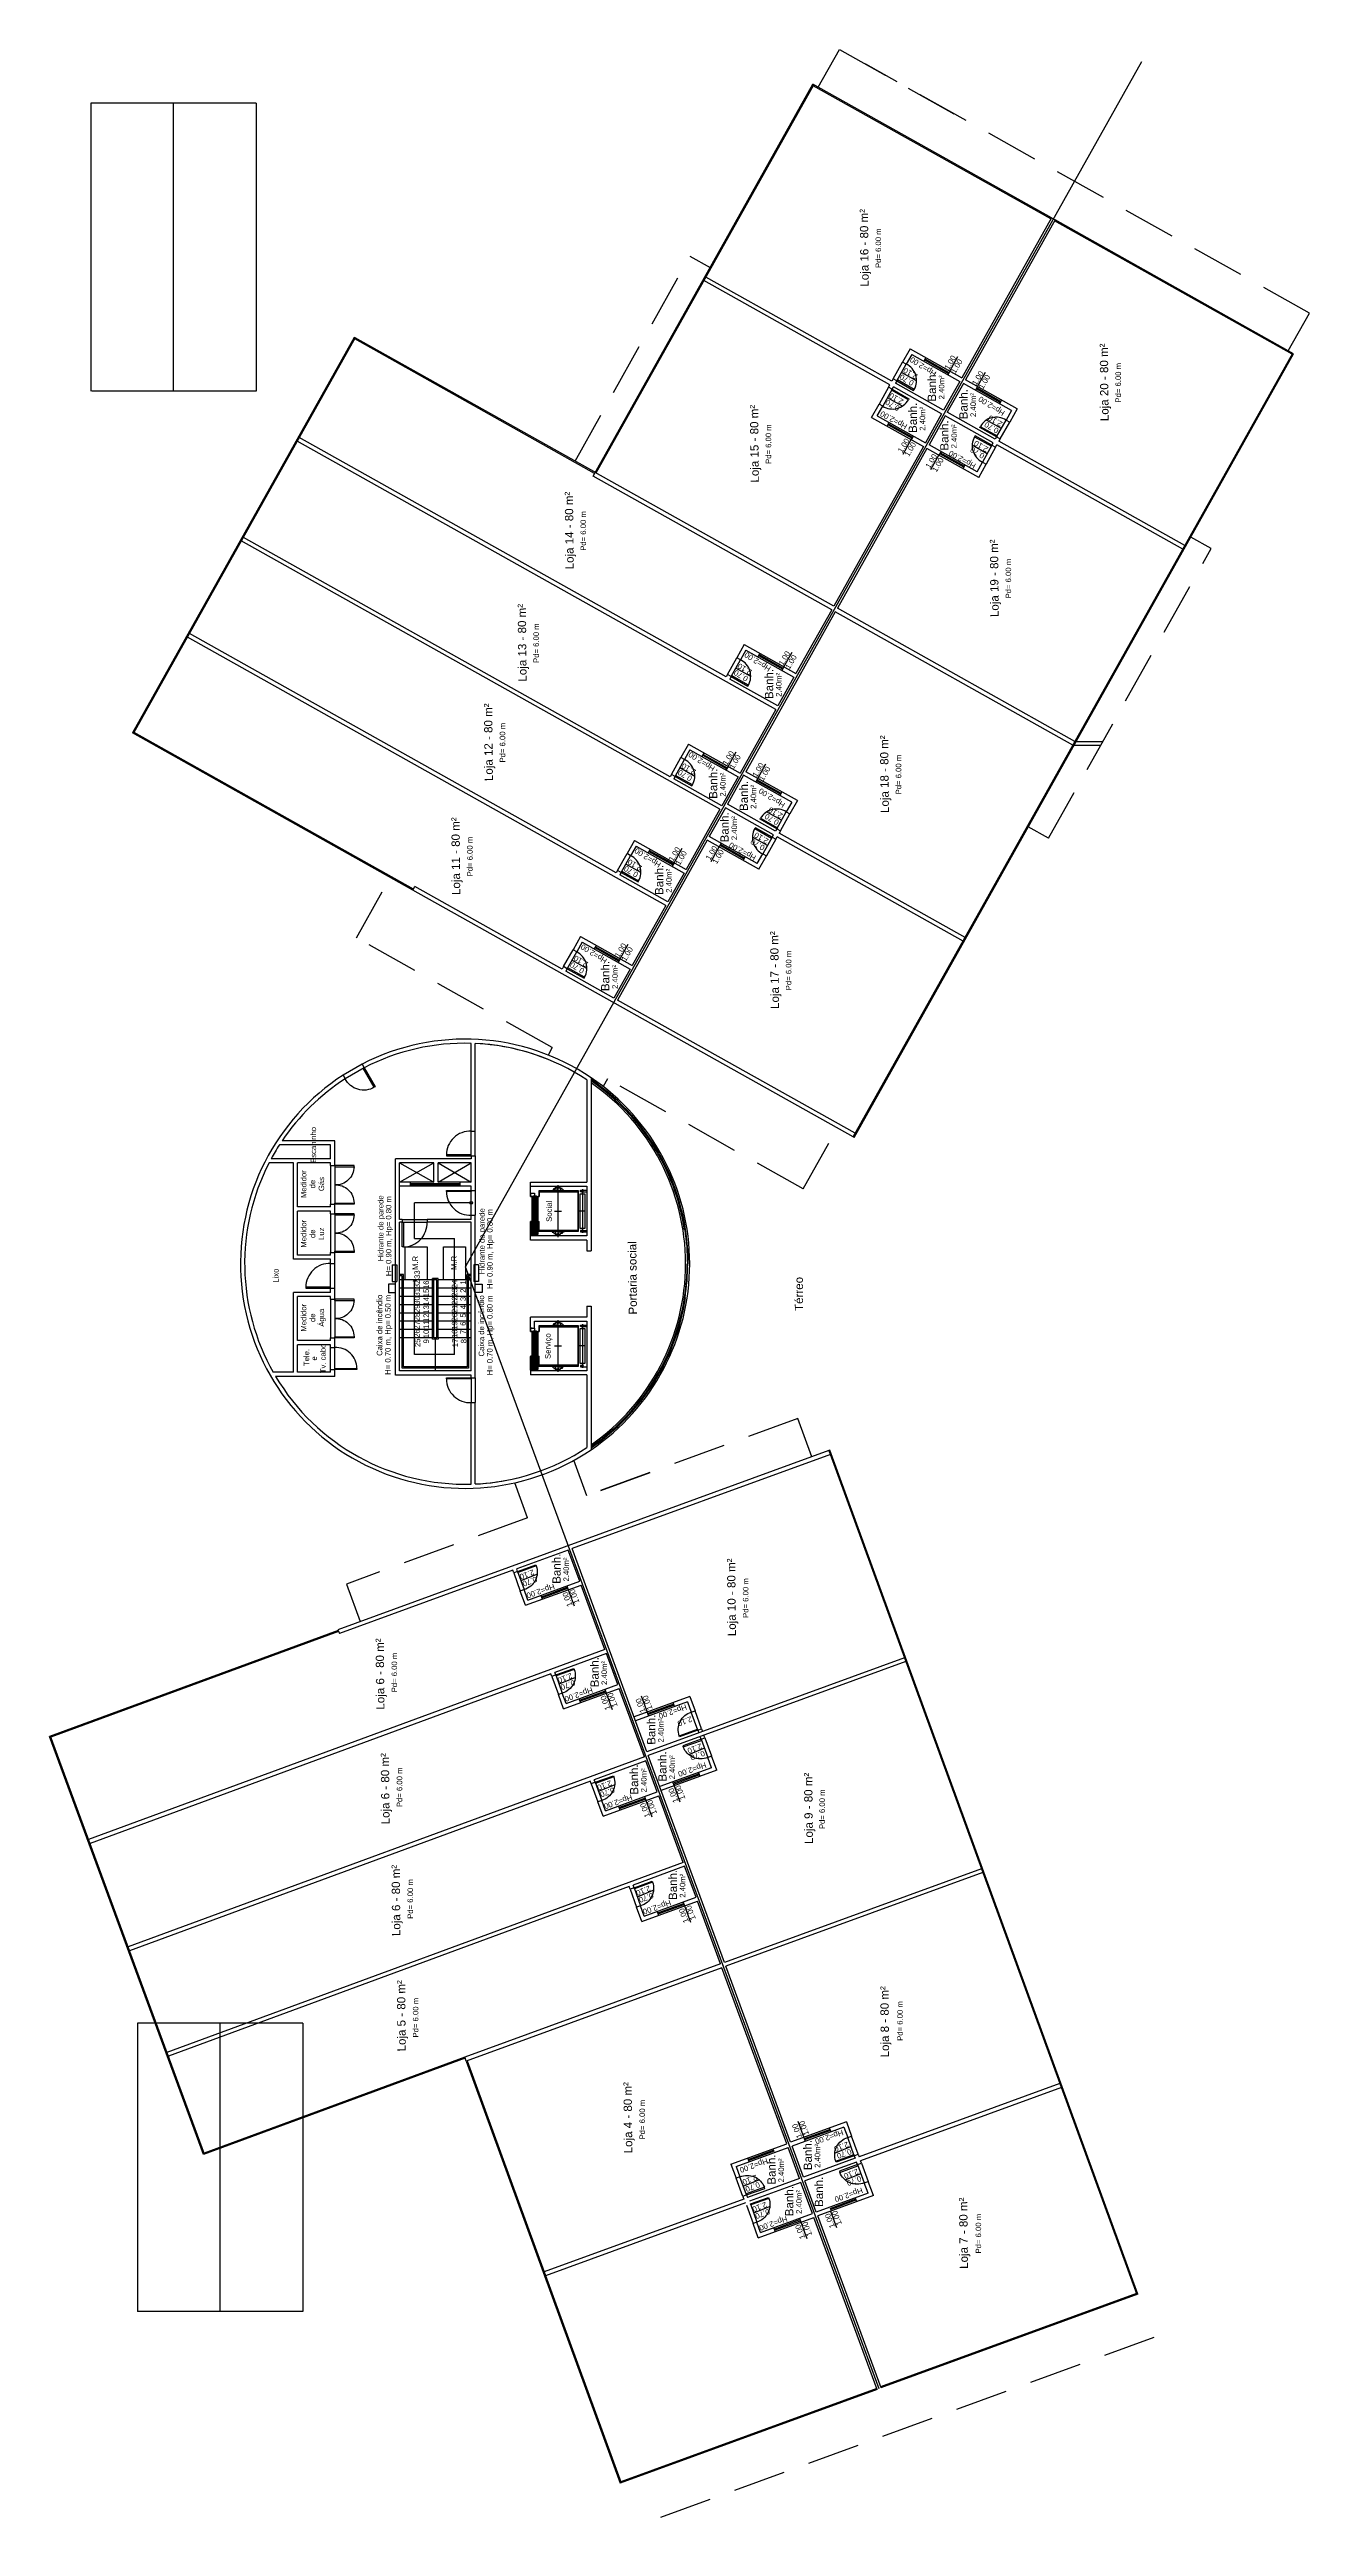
# Model space of a CAD drawing. Header units: millimetres. Extents: x -210 to 1173, y -437 to 320.
# Drawn here: x 1078.5 to 1124.2, y 54.7 to 144.6 of the extents above; entities that cross this region are included whole.
import ezdxf
from ezdxf.enums import TextEntityAlignment as Align

# ---------------------------------------------------------------- set-up
doc = ezdxf.new("R2010")
doc.units = ezdxf.units.MM
doc.header["$LTSCALE"] = 0.3
for name, pattern in [('DASHDOTX2', [50.8, 25.4, -12.7, 0, -12.7]), ('DASHED2', [9.525, 6.35, -3.175]), ('LTYPE_4', [112.5, 56.25, -56.25]), ('LTYPE_6', [168.75, 112.5, -28.125, 0, -28.125])]:
    doc.linetypes.add(name, pattern=pattern)
for name, color, linetype in [('CORTE', 6, 'Continuous'), ('COTAS', 1, 'Continuous'), ('ESQUADRIAS', 3, 'Continuous'), ('LAYER_0', 6, 'Continuous'), ('LINHA DE CORTE', 6, 'DASHDOTX2'), ('PISO', 1, 'Continuous'), ('PROJEÇÃO', 1, 'DASHED2'), ('TEXTOS', 2, 'Continuous'), ('VISTA', 2, 'Continuous')]:
    doc.layers.add(name, color=color, linetype=linetype)
doc.styles.add('2MM 1_100', font='ARIAL.TTF', dxfattribs={"height": 0.2})
doc.styles.add('3MM 1_100', font='ARIAL.TTF', dxfattribs={"height": 0.3})

msp = doc.modelspace()

# ---------------------------------------------------------------- linework, layer by layer
for p, q in [((1118.126, 144.169), (1093.606, 100.456)), ((1108.606, 59.739), (1093.606, 100.448))]:
    msp.add_line(p, q)
at = {"layer": 'CORTE'}
for p, q in [((1114.86, 138.501), (1111.608, 132.701)), ((1114.991, 138.428), (1111.738, 132.627)), ((1114.86, 138.501), (1114.991, 138.428)), ((1108.998, 132.445), (1102.252, 136.227)), ((1109.071, 132.575), (1102.325, 136.358)), ((1109.731, 133.753), (1109.462, 133.273)), ((1109.593, 133.2), (1109.462, 133.273)), ((1109.789, 133.549), (1109.593, 133.2)), ((1109.731, 133.753), (1111.608, 132.701)), ((1109.789, 133.549), (1111.534, 132.57)), ((1108.949, 132.357), (1108.998, 132.445)), ((1109.079, 132.284), (1108.949, 132.357)), ((1109.12, 132.663), (1109.071, 132.575)), ((1109.079, 132.284), (1109.128, 132.371)), ((1109.251, 132.589), (1109.12, 132.663)), ((1110.874, 131.392), (1109.128, 132.371)), ((1109.251, 132.589), (1109.202, 132.502)), ((1110.947, 131.523), (1109.202, 132.502)), ((1111.534, 132.57), (1110.947, 131.523)), ((1111.665, 132.496), (1111.078, 131.45)), ((1113.409, 131.518), (1111.665, 132.496)), ((1113.614, 131.576), (1111.738, 132.627)), ((1108.337, 131.267), (1108.606, 131.747)), ((1108.337, 131.267), (1110.214, 130.215)), ((1108.541, 131.325), (1108.737, 131.673)), ((1108.541, 131.325), (1110.287, 130.346)), ((1108.737, 131.673), (1108.606, 131.747)), ((1110.874, 131.392), (1110.287, 130.346)), ((1111.005, 131.319), (1110.418, 130.272)), ((1112.749, 130.341), (1111.005, 131.319)), ((1112.822, 130.472), (1111.078, 131.45)), ((1113.409, 131.518), (1113.214, 131.169)), ((1113.614, 131.576), (1113.345, 131.096)), ((1104.858, 120.664), (1087.496, 130.4)), ((1103.056, 121.847), (1087.57, 130.531)), ((1112.7, 130.254), (1112.749, 130.341)), ((1112.871, 130.559), (1112.822, 130.472)), ((1112.871, 130.559), (1113.002, 130.485)), ((1113.002, 130.485), (1112.953, 130.398)), ((1119.7, 126.615), (1112.953, 130.398)), ((1113.214, 131.169), (1113.345, 131.096)), ((1110.214, 130.215), (1106.961, 124.415)), ((1110.344, 130.142), (1107.092, 124.341)), ((1112.22, 129.09), (1110.344, 130.142)), ((1112.162, 129.294), (1110.418, 130.272)), ((1112.162, 129.294), (1112.358, 129.643)), ((1112.22, 129.09), (1112.489, 129.57)), ((1112.358, 129.643), (1112.489, 129.57)), ((1112.7, 130.254), (1112.831, 130.18)), ((1112.831, 130.18), (1112.88, 130.267)), ((1119.626, 126.484), (1112.88, 130.267)), ((1106.887, 124.284), (1098.231, 129.138)), ((1106.961, 124.415), (1098.304, 129.269)), ((1102.828, 117.045), (1085.466, 126.781)), ((1101.026, 118.227), (1085.54, 126.911)), ((1107.018, 124.21), (1103.766, 118.41)), ((1106.887, 124.284), (1105.591, 121.973)), ((1115.64, 119.375), (1107.018, 124.21)), ((1115.713, 119.506), (1107.092, 124.341)), ((1100.871, 113.556), (1083.51, 123.292)), ((1099.069, 114.738), (1083.583, 123.423)), ((1103.716, 123.024), (1103.447, 122.544)), ((1103.578, 122.471), (1103.447, 122.544)), ((1103.773, 122.82), (1103.578, 122.471)), ((1103.716, 123.024), (1105.591, 121.973)), ((1103.773, 122.82), (1105.518, 121.842)), ((1103.105, 121.934), (1103.056, 121.847)), ((1103.235, 121.86), (1103.105, 121.934)), ((1103.235, 121.86), (1103.186, 121.773)), ((1104.931, 120.795), (1103.186, 121.773)), ((1105.518, 121.842), (1104.931, 120.795)), ((1104.858, 120.664), (1103.561, 118.353)), ((1101.686, 119.404), (1101.417, 118.925)), ((1101.548, 118.851), (1101.417, 118.925)), ((1101.744, 119.2), (1101.548, 118.851)), ((1101.686, 119.404), (1103.561, 118.353)), ((1101.744, 119.2), (1103.488, 118.222)), ((1101.075, 118.314), (1101.026, 118.227)), ((1101.206, 118.241), (1101.075, 118.314)), ((1101.206, 118.241), (1101.157, 118.154)), ((1102.901, 117.175), (1101.157, 118.154)), ((1103.488, 118.222), (1102.901, 117.175)), ((1103.692, 118.279), (1103.105, 117.233)), ((1105.437, 117.301), (1103.692, 118.279)), ((1105.641, 117.359), (1103.766, 118.41)), ((1102.828, 117.045), (1101.605, 114.864)), ((1103.032, 117.102), (1102.445, 116.055)), ((1104.776, 116.124), (1103.032, 117.102)), ((1104.85, 116.255), (1103.105, 117.233)), ((1105.437, 117.301), (1105.241, 116.952)), ((1105.241, 116.952), (1105.372, 116.879)), ((1105.641, 117.359), (1105.372, 116.879)), ((1104.189, 115.077), (1102.445, 116.055)), ((1104.727, 116.036), (1104.776, 116.124)), ((1104.727, 116.036), (1104.858, 115.963)), ((1104.899, 116.342), (1104.85, 116.255)), ((1104.858, 115.963), (1104.907, 116.05)), ((1104.899, 116.342), (1105.029, 116.268)), ((1111.654, 112.267), (1104.907, 116.05)), ((1105.029, 116.268), (1104.98, 116.181)), ((1111.727, 112.398), (1104.98, 116.181)), ((1102.372, 115.924), (1099.119, 110.124)), ((1099.73, 115.916), (1099.461, 115.436)), ((1099.591, 115.363), (1099.461, 115.436)), ((1099.787, 115.711), (1099.591, 115.363)), ((1099.73, 115.916), (1101.605, 114.864)), ((1099.787, 115.711), (1101.531, 114.733)), ((1104.247, 114.873), (1102.372, 115.924)), ((1104.189, 115.077), (1104.385, 115.426)), ((1104.247, 114.873), (1104.516, 115.353)), ((1104.385, 115.426), (1104.516, 115.353)), ((1091.692, 114.117), (1091.765, 114.248)), ((1097.113, 111.249), (1091.765, 114.248)), ((1099.118, 114.825), (1099.069, 114.738)), ((1099.249, 114.752), (1099.118, 114.825)), ((1099.249, 114.752), (1099.2, 114.665)), ((1100.944, 113.686), (1099.2, 114.665)), ((1101.531, 114.733), (1100.944, 113.686)), ((1107.667, 105.158), (1091.692, 114.117)), ((1100.871, 113.556), (1099.648, 111.375)), ((1097.773, 112.427), (1097.504, 111.947)), ((1097.773, 112.427), (1099.648, 111.375)), ((1097.635, 111.874), (1097.504, 111.947)), ((1097.831, 112.223), (1097.635, 111.874)), ((1097.831, 112.223), (1099.575, 111.244)), ((1097.162, 111.337), (1097.113, 111.249)), ((1097.292, 111.263), (1097.162, 111.337)), ((1097.292, 111.263), (1097.244, 111.176)), ((1098.988, 110.198), (1097.244, 111.176)), ((1099.575, 111.244), (1098.988, 110.198)), ((1107.741, 105.289), (1099.119, 110.124)), ((1093.806, 105.368), (1093.806, 108.554)), ((1093.956, 105.368), (1093.956, 108.549)), ((1089.163, 107.402), (1089.232, 107.268)), ((1089.856, 107.803), (1089.925, 107.67)), ((1098.006, 107.226), (1098.006, 103.517)), ((1098.156, 107.306), (1098.156, 101.02)), ((1087.356, 105.811), (1087.356, 105.813)), ((1093.806, 105.368), (1093.956, 105.368)), ((1088.706, 104.368), (1086.553, 104.368)), ((1088.706, 104.868), (1086.848, 104.868)), ((1088.856, 105.018), (1086.946, 105.018)), ((1088.706, 104.368), (1088.706, 104.868)), ((1088.856, 104.118), (1088.856, 105.018)), ((1091.056, 96.518), (1091.056, 104.368)), ((1093.806, 104.368), (1091.056, 104.368)), ((1093.806, 104.468), (1093.806, 104.368)), ((1093.806, 104.468), (1093.956, 104.468)), ((1093.956, 104.468), (1093.956, 103.218)), ((1093.956, 104.368), (1093.956, 104.368)), ((1087.356, 104.218), (1086.474, 104.218)), ((1087.356, 100.718), (1087.356, 104.218)), ((1087.506, 102.618), (1087.506, 104.218)), ((1088.706, 104.218), (1087.506, 104.218)), ((1088.706, 104.118), (1088.706, 104.218)), ((1088.706, 104.118), (1088.856, 104.118)), ((1091.206, 103.368), (1091.206, 104.218)), ((1092.456, 104.218), (1091.206, 104.218)), ((1091.206, 104.218), (1092.456, 103.518)), ((1091.206, 103.518), (1092.456, 104.218)), ((1092.456, 103.518), (1091.206, 103.518)), ((1091.206, 102.168), (1091.206, 103.368)), ((1093.806, 103.368), (1091.206, 103.368)), ((1092.456, 103.518), (1092.456, 104.218)), ((1092.606, 103.518), (1092.606, 104.218)), ((1093.806, 104.218), (1092.606, 104.218)), ((1092.606, 103.518), (1093.806, 104.218)), ((1092.606, 104.218), (1093.806, 103.518)), ((1093.806, 103.518), (1092.606, 103.518)), ((1093.806, 103.518), (1093.806, 104.218)), ((1093.806, 103.218), (1093.806, 103.368)), ((1095.956, 103.518), (1098.006, 103.517)), ((1095.956, 103.113), (1095.956, 103.518)), ((1095.956, 103.368), (1098.006, 103.367)), ((1098.006, 103.367), (1098.006, 101.567)), ((1088.706, 102.618), (1087.506, 102.618)), ((1087.506, 100.868), (1087.506, 102.468)), ((1088.706, 102.468), (1087.506, 102.468)), ((1088.706, 102.618), (1088.706, 102.718)), ((1088.706, 102.718), (1088.856, 102.718)), ((1088.706, 102.368), (1088.706, 102.468)), ((1088.856, 102.368), (1088.856, 102.718)), ((1096.276, 103.168), (1096.276, 103.167)), ((1088.706, 102.368), (1088.856, 102.368)), ((1091.306, 102.168), (1091.206, 102.168)), ((1091.206, 96.668), (1091.206, 102.068)), ((1091.306, 102.068), (1091.206, 102.068)), ((1093.806, 102.168), (1092.206, 102.168)), ((1093.806, 102.068), (1092.206, 102.068)), ((1093.806, 102.168), (1093.806, 102.318)), ((1093.806, 96.668), (1093.806, 102.068)), ((1093.956, 96.418), (1093.956, 102.318)), ((1095.956, 101.418), (1095.956, 101.593)), ((1098.006, 101.567), (1095.956, 101.568)), ((1098.006, 101.567), (1096.106, 101.568)), ((1088.706, 100.718), (1087.356, 100.718)), ((1088.706, 100.868), (1087.506, 100.868)), ((1088.706, 100.868), (1088.706, 100.968)), ((1088.706, 100.968), (1088.856, 100.968)), ((1088.706, 100.568), (1088.706, 100.718)), ((1088.856, 100.568), (1088.856, 100.968)), ((1098.006, 101.417), (1095.956, 101.418)), ((1098.006, 101.417), (1098.006, 101.02)), ((1098.006, 101.02), (1098.156, 101.02)), ((1088.706, 100.568), (1088.856, 100.568)), ((1090.936, 100.517), (1090.936, 99.917)), ((1090.936, 100.517), (1091.106, 100.517)), ((1090.936, 99.917), (1091.106, 99.917)), ((1091.106, 100.517), (1091.106, 99.917)), ((1094.076, 100.517), (1093.906, 100.517)), ((1093.906, 100.517), (1093.906, 99.917)), ((1094.076, 99.917), (1093.906, 99.917)), ((1094.076, 100.517), (1094.076, 99.917)), ((1087.356, 96.618), (1087.356, 99.518)), ((1088.706, 99.518), (1087.356, 99.518)), ((1087.506, 97.768), (1087.506, 99.368)), ((1088.706, 99.368), (1087.506, 99.368)), ((1088.706, 99.518), (1088.706, 99.668)), ((1088.706, 99.668), (1088.856, 99.668)), ((1088.706, 99.268), (1088.706, 99.368)), ((1088.706, 99.268), (1088.856, 99.268)), ((1088.856, 99.228), (1088.856, 99.668)), ((1098.006, 99.02), (1098.156, 99.02)), ((1098.006, 99.02), (1098.006, 98.623)), ((1098.156, 99.02), (1098.156, 98.623)), ((1098.006, 98.623), (1095.956, 98.623)), ((1095.956, 98.218), (1095.956, 98.623)), ((1096.106, 98.473), (1098.006, 98.473)), ((1096.106, 98.218), (1096.106, 98.473)), ((1098.006, 98.473), (1098.006, 96.673)), ((1098.156, 98.623), (1098.156, 93.808)), ((1088.706, 97.768), (1087.506, 97.768)), ((1087.506, 96.618), (1087.506, 97.618)), ((1088.706, 97.618), (1087.506, 97.618)), ((1088.706, 97.768), (1088.706, 97.868)), ((1088.706, 97.868), (1088.856, 97.868)), ((1088.706, 97.518), (1088.706, 97.618)), ((1088.706, 97.518), (1088.856, 97.518)), ((1088.856, 97.518), (1088.856, 97.908)), ((1087.356, 96.618), (1086.624, 96.618)), ((1088.856, 96.468), (1086.711, 96.468)), ((1088.706, 96.618), (1087.506, 96.618)), ((1088.706, 96.618), (1088.706, 96.718)), ((1088.706, 96.718), (1088.856, 96.718)), ((1088.856, 96.468), (1088.856, 96.718)), ((1091.056, 96.818), (1091.056, 96.818)), ((1093.806, 96.518), (1091.056, 96.518)), ((1093.806, 96.668), (1091.206, 96.668)), ((1093.806, 96.418), (1093.806, 96.518)), ((1093.806, 96.418), (1093.956, 96.418)), ((1095.956, 96.698), (1095.956, 96.523)), ((1098.006, 96.673), (1095.956, 96.673)), ((1098.006, 96.523), (1095.956, 96.523)), ((1096.106, 96.673), (1096.106, 96.698)), ((1098.006, 96.673), (1096.106, 96.673)), ((1098.006, 96.523), (1098.006, 93.888)), ((1093.806, 92.56), (1093.806, 95.518)), ((1093.806, 95.518), (1093.956, 95.518)), ((1093.956, 92.566), (1093.956, 95.518)), ((1106.787, 93.778), (1088.973, 87.278)), ((1106.839, 93.637), (1097.471, 90.219)), ((1097.33, 90.168), (1095.459, 89.485)), ((1097.745, 89.041), (1097.33, 90.168)), ((1100.182, 82.852), (1097.471, 90.219)), ((1095.318, 89.433), (1089.025, 87.137)), ((1095.352, 89.34), (1095.318, 89.433)), ((1095.493, 89.391), (1095.352, 89.34)), ((1095.493, 89.391), (1095.459, 89.485)), ((1095.867, 88.356), (1097.746, 89.041)), ((1095.731, 88.732), (1095.59, 88.681)), ((1095.777, 88.164), (1095.59, 88.681)), ((1095.867, 88.356), (1095.731, 88.732)), ((1095.777, 88.164), (1097.797, 88.9)), ((1098.66, 86.554), (1097.797, 88.9)), ((1088.973, 87.278), (1089.025, 87.137)), ((1098.66, 86.554), (1079.927, 79.662)), ((1098.711, 86.414), (1096.842, 85.726)), ((1099.126, 85.287), (1098.711, 86.414)), ((1096.701, 85.674), (1079.979, 79.521)), ((1096.733, 85.586), (1096.701, 85.674)), ((1096.874, 85.637), (1096.733, 85.586)), ((1096.874, 85.637), (1096.842, 85.726)), ((1109.53, 86.263), (1100.182, 82.852)), ((1109.581, 86.122), (1100.234, 82.711)), ((1097.112, 84.978), (1096.971, 84.927)), ((1097.158, 84.41), (1096.971, 84.927)), ((1097.248, 84.602), (1097.112, 84.978)), ((1097.158, 84.41), (1099.178, 85.146)), ((1097.248, 84.602), (1099.127, 85.287)), ((1100.093, 82.66), (1099.178, 85.146)), ((1101.744, 84.855), (1099.717, 84.115)), ((1101.654, 84.663), (1099.769, 83.974)), ((1101.654, 84.663), (1101.79, 84.286)), ((1101.744, 84.855), (1101.931, 84.337)), ((1101.79, 84.286), (1101.931, 84.337)), ((1102.028, 83.628), (1102.169, 83.679)), ((1102.028, 83.628), (1102.062, 83.534)), ((1102.169, 83.679), (1102.203, 83.585)), ((1102.996, 75.203), (1100.234, 82.711)), ((1102.147, 83.302), (1102.113, 83.396)), ((1102.147, 83.302), (1102.288, 83.354)), ((1102.288, 83.354), (1102.254, 83.447)), ((1102.389, 82.645), (1102.53, 82.697)), ((1102.72, 82.18), (1102.53, 82.697)), ((1100.093, 82.66), (1081.36, 75.767)), ((1100.144, 82.519), (1098.275, 81.831)), ((1098.307, 81.742), (1098.275, 81.831)), ((1100.559, 81.392), (1100.144, 82.519)), ((1102.527, 82.27), (1100.648, 81.585)), ((1102.72, 82.18), (1100.7, 81.444)), ((1102.527, 82.27), (1102.389, 82.645)), ((1098.134, 81.779), (1081.412, 75.626)), ((1098.166, 81.691), (1098.134, 81.779)), ((1098.307, 81.742), (1098.166, 81.691)), ((1098.545, 81.084), (1098.404, 81.033)), ((1098.591, 80.515), (1098.404, 81.033)), ((1098.681, 80.707), (1098.545, 81.084)), ((1098.591, 80.515), (1100.611, 81.251)), ((1098.681, 80.707), (1100.56, 81.392)), ((1101.5, 78.835), (1100.611, 81.251)), ((1101.5, 78.835), (1082.768, 71.943)), ((1101.552, 78.694), (1099.682, 78.007)), ((1101.966, 77.568), (1101.552, 78.694)), ((1112.324, 78.607), (1102.996, 75.203)), ((1112.375, 78.466), (1103.047, 75.066)), ((1099.542, 77.955), (1082.819, 71.802)), ((1099.573, 77.867), (1099.542, 77.955)), ((1099.715, 77.918), (1099.573, 77.867)), ((1099.715, 77.918), (1099.682, 78.007)), ((1099.998, 76.69), (1102.018, 77.427)), ((1100.088, 76.883), (1101.966, 77.568)), ((1102.855, 75.152), (1102.018, 77.427)), ((1099.952, 77.259), (1099.811, 77.208)), ((1099.998, 76.69), (1099.811, 77.208)), ((1100.088, 76.883), (1099.952, 77.259)), ((1102.855, 75.152), (1093.573, 71.764)), ((1102.907, 75.011), (1093.624, 71.624)), ((1105.256, 68.627), (1102.907, 75.011)), ((1105.396, 68.68), (1103.047, 75.066)), ((1100.837, 74.409), (1100.835, 74.415)), ((1100.978, 74.461), (1100.976, 74.466)), ((1093.624, 71.624), (1093.573, 71.764)), ((1115.169, 70.81), (1107.882, 68.151)), ((1115.22, 70.669), (1107.933, 68.013)), ((1107.423, 69.421), (1105.396, 68.68)), ((1107.333, 69.228), (1105.448, 68.539)), ((1107.333, 69.228), (1107.469, 68.852)), ((1107.423, 69.421), (1107.61, 68.903)), ((1103.229, 67.89), (1105.257, 68.627)), ((1103.422, 67.801), (1105.308, 68.486)), ((1105.721, 67.362), (1105.308, 68.486)), ((1105.862, 67.414), (1105.448, 68.539)), ((1107.469, 68.852), (1107.61, 68.903)), ((1103.229, 67.89), (1103.419, 67.373)), ((1103.559, 67.425), (1103.419, 67.373)), ((1103.422, 67.801), (1103.559, 67.425)), ((1107.741, 68.099), (1105.862, 67.414)), ((1107.792, 67.961), (1105.913, 67.276)), ((1107.707, 68.194), (1107.848, 68.245)), ((1107.707, 68.194), (1107.741, 68.099)), ((1107.826, 67.868), (1107.792, 67.961)), ((1107.826, 67.868), (1107.967, 67.919)), ((1107.848, 68.245), (1107.882, 68.151)), ((1107.967, 67.919), (1107.933, 68.013)), ((1103.694, 66.622), (1096.456, 63.981)), ((1103.801, 66.768), (1103.66, 66.716)), ((1103.66, 66.716), (1103.694, 66.622)), ((1103.801, 66.768), (1103.835, 66.674)), ((1105.721, 67.362), (1103.835, 66.674)), ((1105.773, 67.221), (1103.902, 66.539)), ((1106.188, 66.094), (1105.773, 67.221)), ((1106.327, 66.15), (1105.913, 67.276)), ((1108.206, 66.835), (1106.327, 66.15)), ((1108.399, 66.746), (1106.379, 66.01)), ((1108.068, 67.211), (1108.209, 67.262)), ((1108.206, 66.835), (1108.068, 67.211)), ((1108.399, 66.746), (1108.209, 67.262)), ((1103.761, 66.487), (1096.507, 63.84)), ((1104.174, 65.786), (1104.033, 65.735)), ((1104.22, 65.217), (1104.033, 65.735)), ((1104.31, 65.41), (1104.174, 65.786)), ((1104.22, 65.217), (1106.24, 65.954)), ((1104.31, 65.41), (1106.189, 66.095)), ((1108.536, 59.713), (1106.24, 65.954)), ((1108.677, 59.765), (1106.379, 66.01))]:
    msp.add_line(p, q, dxfattribs=at)
for points in [[(1091.056, 99.817), (1090.806, 99.817), (1090.806, 99.517), (1091.056, 99.517)], [(1093.956, 99.817), (1094.206, 99.817), (1094.206, 99.517), (1093.956, 99.517)]]:
    msp.add_lwpolyline(points, close=True, dxfattribs=at)
for radius, start, end in [(8.15, 55.89833, 117.24402), (8, 88.43065, 117.24402), (8, 67.39066, 87.35562), (8, 56.46646, 87.35562), (8.15, 122.87722, 304.0947), (8, 122.98319, 146.11359), (8, 147.39812, 151.55603), (8, 152.77092, 209.50181), (8, 210.74388, 271.56745), (8, 272.64247, 303.52657), (8, 272.64247, 283.7063)]:
    msp.add_arc((1093.587, 100.557), radius, start, end, dxfattribs=at)
at = {"layer": 'COTAS'}
for p, q in [((1111.17, 132.946), (1111.466, 133.473)), ((1109.965, 132.59), (1109.422, 132.895)), ((1112.174, 132.383), (1112.47, 132.91)), ((1109.451, 131.674), (1108.908, 131.979)), ((1109.481, 129.933), (1109.776, 130.46)), ((1113.043, 130.864), (1112.499, 131.169)), ((1110.485, 129.37), (1110.78, 129.897)), ((1112.529, 129.948), (1111.986, 130.253)), ((1105.155, 122.217), (1105.451, 122.744)), ((1103.95, 121.861), (1103.407, 122.166)), ((1103.125, 118.597), (1103.421, 119.125)), ((1104.202, 118.166), (1104.497, 118.693)), ((1101.92, 118.241), (1101.377, 118.546)), ((1105.07, 116.647), (1104.527, 116.952)), ((1104.556, 115.731), (1104.013, 116.036)), ((1099.963, 114.753), (1099.42, 115.057)), ((1101.169, 115.109), (1101.464, 115.636)), ((1102.512, 115.153), (1102.808, 115.68)), ((1098.007, 111.264), (1097.464, 111.568)), ((1099.212, 111.62), (1099.508, 112.147)), ((1093.806, 102.768), (1091.756, 102.768)), ((1091.756, 101.468), (1091.756, 102.768)), ((1091.756, 101.468), (1093.206, 101.468)), ((1093.206, 97.268), (1093.206, 101.468)), ((1091.756, 99.968), (1091.705, 99.918)), ((1091.756, 99.968), (1091.805, 99.918)), ((1091.756, 97.268), (1091.756, 99.968)), ((1093.206, 97.268), (1091.756, 97.268)), ((1096.182, 89.286), (1095.604, 89.052)), ((1097.328, 88.729), (1097.542, 88.141)), ((1097.563, 85.532), (1096.985, 85.298)), ((1098.708, 84.975), (1098.923, 84.387)), ((1099.978, 84.877), (1100.192, 84.288)), ((1102.268, 82.974), (1101.691, 82.74)), ((1098.996, 81.637), (1098.418, 81.403)), ((1100.142, 81.08), (1100.356, 80.492)), ((1101.169, 81.615), (1101.383, 81.027)), ((1100.403, 77.813), (1099.826, 77.579)), ((1101.549, 77.256), (1101.763, 76.667)), ((1105.657, 69.442), (1105.872, 68.854)), ((1107.588, 68.523), (1107.011, 68.289)), ((1107.947, 67.539), (1107.37, 67.305)), ((1104.265, 67.323), (1103.688, 67.089)), ((1104.624, 66.34), (1104.047, 66.106)), ((1105.77, 65.783), (1105.985, 65.194)), ((1106.848, 66.181), (1107.063, 65.592))]:
    msp.add_line(p, q, dxfattribs=at)
msp.add_circle((1093.806, 102.768), 0.05, dxfattribs=at)
at = {"layer": 'ESQUADRIAS'}
for p, q in [((1098.231, 129.138), (1106.204, 143.356)), ((1098.339, 129.25), (1106.238, 143.336)), ((1114.86, 138.501), (1106.204, 143.356)), ((1114.841, 138.466), (1106.219, 143.301)), ((1123.648, 133.573), (1114.991, 138.428)), ((1123.593, 133.558), (1114.971, 138.393)), ((1089.565, 134.17), (1081.518, 119.823)), ((1089.599, 134.151), (1081.553, 119.803)), ((1089.599, 134.151), (1089.565, 134.17)), ((1098.285, 129.234), (1089.58, 134.116)), ((1098.339, 129.25), (1089.599, 134.151)), ((1107.667, 105.158), (1123.613, 133.592)), ((1107.702, 105.139), (1123.648, 133.573)), ((1091.692, 114.117), (1081.518, 119.823)), ((1091.711, 114.152), (1081.573, 119.838)), ((1107.702, 105.139), (1107.667, 105.158)), ((1101.586, 101.798), (1101.547, 101.792)), ((1101.682, 100.557), (1101.642, 100.557)), ((1101.586, 99.315), (1101.547, 99.322)), ((1106.825, 93.792), (1106.787, 93.778)), ((1106.787, 93.778), (1117.963, 63.154)), ((1118, 63.167), (1106.825, 93.792)), ((1088.981, 87.255), (1078.509, 83.402)), ((1088.995, 87.218), (1078.56, 83.378)), ((1084.09, 68.233), (1078.509, 83.402)), ((1084.128, 68.246), (1078.546, 83.416)), ((1093.587, 71.727), (1084.09, 68.233)), ((1093.573, 71.764), (1084.114, 68.284)), ((1093.624, 71.624), (1099.212, 56.311)), ((1093.624, 71.624), (1099.212, 56.311)), ((1093.662, 71.637), (1099.25, 56.325)), ((1117.949, 63.191), (1108.663, 59.802)), ((1118, 63.167), (1108.676, 59.765)), ((1108.536, 59.713), (1099.212, 56.311)), ((1108.522, 59.751), (1099.236, 56.362))]:
    msp.add_line(p, q, dxfattribs=at)
for points in [[(1109.69, 131.942), (1109.67, 131.907), (1109.06, 132.249), (1109.079, 132.284)], [(1109.861, 132.247), (1109.881, 132.282), (1109.27, 132.624), (1109.251, 132.589)], [(1112.09, 130.596), (1112.07, 130.561), (1112.681, 130.219), (1112.7, 130.254)], [(1112.261, 130.901), (1112.28, 130.936), (1112.891, 130.594), (1112.871, 130.559)], [(1103.846, 121.518), (1103.866, 121.553), (1103.255, 121.895), (1103.235, 121.86)], [(1101.816, 117.898), (1101.836, 117.933), (1101.225, 118.276), (1101.206, 118.241)], [(1104.117, 116.379), (1104.097, 116.344), (1104.708, 116.002), (1104.727, 116.036)], [(1104.288, 116.684), (1104.308, 116.719), (1104.918, 116.377), (1104.899, 116.342)], [(1099.86, 114.41), (1099.879, 114.444), (1099.269, 114.787), (1099.249, 114.752)], [(1097.903, 110.921), (1097.923, 110.956), (1097.312, 111.298), (1097.292, 111.263)], [(1093.806, 104.468), (1093.806, 104.508), (1092.906, 104.508), (1092.906, 104.468)], [(1093.806, 103.218), (1093.806, 103.178), (1092.906, 103.178), (1092.906, 103.218)], [(1091.306, 102.068), (1091.346, 102.068), (1091.346, 101.168), (1091.306, 101.168)], [(1088.706, 99.668), (1088.706, 99.708), (1087.806, 99.708), (1087.806, 99.668)], [(1093.806, 96.418), (1093.806, 96.378), (1092.906, 96.378), (1092.906, 96.418)]]:
    msp.add_lwpolyline(points, close=True, dxfattribs=at)
at = {"layer": 'ESQUADRIAS', "extrusion": (-4.50826e-14, -2.75354e-14, -1), "elevation": 0}
msp.add_lwpolyline([(-1090.292, 106.958), (-1089.89, 107.65), (-1089.925, 107.67), (-1090.326, 106.978)], close=True, dxfattribs=at)
at = {"layer": 'ESQUADRIAS', "extrusion": (-1.22461e-16, 2.18219e-21, -1)}
for points in [[(-1088.856, 104.118), (-1088.856, 104.078), (-1089.556, 104.078), (-1089.556, 104.118)], [(-1088.856, 102.718), (-1088.856, 102.758), (-1089.556, 102.758), (-1089.556, 102.718)], [(-1088.856, 102.368), (-1088.856, 102.328), (-1089.556, 102.328), (-1089.556, 102.368)], [(-1088.856, 100.968), (-1088.856, 101.008), (-1089.556, 101.008), (-1089.556, 100.968)], [(-1088.856, 99.268), (-1088.856, 99.228), (-1089.556, 99.228), (-1089.556, 99.268)], [(-1088.856, 97.868), (-1088.856, 97.908), (-1089.556, 97.908), (-1089.556, 97.868)]]:
    msp.add_lwpolyline(points, close=True, dxfattribs=at)
at = {"layer": 'ESQUADRIAS', "extrusion": (-2.37721e-09, -4.20167e-10, 1), "elevation": 0}
msp.add_lwpolyline([(1088.856, 96.718), (1088.856, 96.758), (1089.656, 96.758), (1089.656, 96.718)], close=True, dxfattribs=at)
at = {"layer": 'ESQUADRIAS', "extrusion": (4.15812e-17, -1.15185e-16, -1)}
for points in [[(-1096.152, 89.628), (-1096.165, 89.591), (-1095.507, 89.353), (-1095.493, 89.391)], [(-1097.533, 85.874), (-1097.546, 85.837), (-1096.888, 85.599), (-1096.874, 85.637)], [(-1098.966, 81.98), (-1098.979, 81.942), (-1098.321, 81.704), (-1098.307, 81.742)], [(-1100.373, 78.155), (-1100.387, 78.118), (-1099.728, 77.88), (-1099.715, 77.918)], [(-1104.594, 66.682), (-1104.608, 66.645), (-1103.95, 66.407), (-1103.936, 66.445)]]:
    msp.add_lwpolyline(points, close=True, dxfattribs=at)
at = {"layer": 'ESQUADRIAS', "extrusion": (-4.16718e-17, 1.15152e-16, -1)}
for points in [[(-1101.37, 83.39), (-1101.356, 83.428), (-1102.014, 83.666), (-1102.028, 83.628)], [(-1107.049, 67.956), (-1107.035, 67.993), (-1107.694, 68.231), (-1107.707, 68.194)]]:
    msp.add_lwpolyline(points, close=True, dxfattribs=at)
at = {"layer": 'ESQUADRIAS', "extrusion": (4.22879e-17, -1.14928e-16, -1)}
for points in [[(-1101.49, 83.06), (-1101.504, 83.023), (-1102.161, 83.264), (-1102.147, 83.302)], [(-1107.169, 67.626), (-1107.183, 67.588), (-1107.84, 67.83), (-1107.826, 67.868)]]:
    msp.add_lwpolyline(points, close=True, dxfattribs=at)
at = {"layer": 'ESQUADRIAS', "extrusion": (-4.21975e-17, 1.14961e-16, -1)}
msp.add_lwpolyline([(-1104.458, 67.009), (-1104.444, 67.047), (-1103.787, 66.806), (-1103.801, 66.768)], close=True, dxfattribs=at)
at = {"layer": 'ESQUADRIAS'}
for radius, start, end in [(8.095, 359.99652, 55.63437), (8.055, 8.81749, 55.4396), (8.075, 351.17554, 8.81749), (8.055, 304.55343, 359.99652), (8.095, 304.35867, 351.17554)]:
    msp.add_arc((1093.587, 100.557), radius, start, end, dxfattribs=at)
at = {"layer": 'LAYER_0', "color": 11}
for p, q in [((1096.871, 103.317), (1096.871, 103.367)), ((1097.041, 103.317), (1097.041, 103.367)), ((1095.956, 102.993), (1095.956, 103.113)), ((1095.956, 103.113), (1096.016, 103.113)), ((1095.956, 102.993), (1096.061, 102.993)), ((1096.014, 103.111), (1095.958, 103.111)), ((1095.958, 103.111), (1095.958, 102.995)), ((1096.059, 102.995), (1095.958, 102.995)), ((1096.014, 103.098), (1096.014, 103.111)), ((1096.016, 103.098), (1096.014, 103.098)), ((1096.016, 103.113), (1096.016, 103.098)), ((1096.016, 103.113), (1096.106, 103.113)), ((1096.016, 101.593), (1096.016, 102.993)), ((1096.021, 102.543), (1096.061, 102.543)), ((1096.021, 102.543), (1096.021, 102.073)), ((1096.059, 102.541), (1096.023, 102.541)), ((1096.023, 102.075), (1096.023, 102.541)), ((1096.104, 103.01), (1096.059, 103.01)), ((1096.059, 103.01), (1096.059, 102.995)), ((1096.059, 102.528), (1096.059, 102.541)), ((1096.061, 102.528), (1096.059, 102.528)), ((1096.061, 102.993), (1096.061, 103.008)), ((1096.061, 103.008), (1096.106, 103.008)), ((1096.061, 102.543), (1096.061, 102.528)), ((1096.106, 103.005), (1096.066, 103.005)), ((1096.066, 103.005), (1096.066, 102.523)), ((1096.066, 102.523), (1096.106, 102.523)), ((1096.068, 102.525), (1096.068, 103.003)), ((1096.068, 103.003), (1096.104, 103.003)), ((1096.104, 102.525), (1096.068, 102.525)), ((1096.106, 103.023), (1096.104, 103.023)), ((1096.104, 103.023), (1096.104, 103.01)), ((1096.104, 103.003), (1096.104, 102.99)), ((1096.104, 102.99), (1096.106, 102.99)), ((1096.106, 102.538), (1096.104, 102.538)), ((1096.104, 102.538), (1096.104, 102.525)), ((1096.106, 103.113), (1096.106, 103.023)), ((1096.106, 103.023), (1096.106, 101.593)), ((1096.136, 103.023), (1096.136, 101.618)), ((1096.136, 103.023), (1096.138, 103.023)), ((1096.181, 103.008), (1096.136, 103.008)), ((1096.136, 103.005), (1096.176, 103.005)), ((1096.138, 102.99), (1096.136, 102.99)), ((1096.136, 102.538), (1096.138, 102.538)), ((1096.176, 102.523), (1096.136, 102.523)), ((1096.138, 103.023), (1096.138, 103.01)), ((1096.138, 103.01), (1096.183, 103.01)), ((1096.174, 103.003), (1096.138, 103.003)), ((1096.138, 103.003), (1096.138, 102.99)), ((1096.138, 102.538), (1096.138, 102.525)), ((1096.138, 102.525), (1096.174, 102.525)), ((1096.174, 102.525), (1096.174, 103.003)), ((1096.176, 103.005), (1096.176, 102.523)), ((1096.181, 102.993), (1096.181, 103.008)), ((1096.181, 102.993), (1096.226, 102.993)), ((1096.221, 102.543), (1096.181, 102.543)), ((1096.181, 102.543), (1096.181, 102.528)), ((1096.181, 102.528), (1096.183, 102.528)), ((1096.183, 103.01), (1096.183, 102.995)), ((1096.183, 102.995), (1096.226, 102.995)), ((1096.183, 102.528), (1096.183, 102.541)), ((1096.183, 102.541), (1096.219, 102.541)), ((1096.219, 102.075), (1096.219, 102.541)), ((1096.221, 102.543), (1096.221, 102.073)), ((1096.256, 102.995), (1096.226, 102.995)), ((1096.226, 102.993), (1096.276, 102.993)), ((1096.226, 102.993), (1096.226, 101.618)), ((1097.706, 103.197), (1096.256, 103.198)), ((1096.256, 103.198), (1096.256, 102.995)), ((1096.276, 103.168), (1096.276, 102.993)), ((1096.276, 103.168), (1097.676, 103.167)), ((1096.746, 103.222), (1096.746, 103.228)), ((1096.746, 103.228), (1096.8, 103.228)), ((1096.746, 103.222), (1096.806, 103.222)), ((1096.8, 103.228), (1096.8, 103.282)), ((1096.8, 103.282), (1096.881, 103.282)), ((1096.806, 103.222), (1096.806, 103.282)), ((1096.806, 103.222), (1096.806, 103.197)), ((1096.911, 103.317), (1096.871, 103.317)), ((1096.881, 103.282), (1096.881, 103.222)), ((1096.881, 103.222), (1096.881, 103.197)), ((1096.956, 103.317), (1096.911, 103.317)), ((1096.911, 103.317), (1096.911, 103.313)), ((1096.915, 103.309), (1096.911, 103.313)), ((1096.948, 103.308), (1096.915, 103.309)), ((1096.948, 103.308), (1096.952, 103.304)), ((1096.952, 103.288), (1096.948, 103.284)), ((1096.948, 103.242), (1096.948, 103.284)), ((1096.956, 103.242), (1096.948, 103.242)), ((1096.952, 103.288), (1096.952, 103.304)), ((1097.001, 103.317), (1096.956, 103.317)), ((1096.956, 103.242), (1096.964, 103.242)), ((1096.961, 103.304), (1096.964, 103.308)), ((1096.961, 103.288), (1096.961, 103.304)), ((1096.961, 103.288), (1096.964, 103.284)), ((1096.964, 103.308), (1096.998, 103.309)), ((1096.964, 103.242), (1096.964, 103.284)), ((1096.998, 103.309), (1097.001, 103.313)), ((1097.001, 103.317), (1097.041, 103.317)), ((1097.001, 103.317), (1097.001, 103.313)), ((1097.112, 103.282), (1097.031, 103.282)), ((1097.031, 103.282), (1097.031, 103.222)), ((1097.031, 103.222), (1097.031, 103.197)), ((1097.106, 103.222), (1097.106, 103.282)), ((1097.106, 103.222), (1097.106, 103.197)), ((1097.166, 103.222), (1097.106, 103.222)), ((1097.112, 103.228), (1097.112, 103.282)), ((1097.166, 103.228), (1097.112, 103.228)), ((1097.166, 103.222), (1097.166, 103.228)), ((1097.676, 103.167), (1097.676, 101.767)), ((1097.706, 101.737), (1097.706, 103.197)), ((1097.756, 103.097), (1097.936, 103.097)), ((1097.756, 101.837), (1097.756, 103.097)), ((1097.774, 103.171), (1097.774, 103.221)), ((1097.774, 103.221), (1098.006, 103.221)), ((1097.814, 103.171), (1097.774, 103.171)), ((1097.879, 103.171), (1098.006, 103.171)), ((1097.936, 103.097), (1097.936, 101.837)), ((1096.016, 102.093), (1095.956, 102.093)), ((1095.956, 102.093), (1095.956, 101.593)), ((1095.956, 101.593), (1096.016, 101.593)), ((1095.958, 101.595), (1095.958, 102.091)), ((1095.958, 102.091), (1096.014, 102.091)), ((1096.014, 101.595), (1095.958, 101.595)), ((1096.014, 102.091), (1096.014, 102.078)), ((1096.014, 102.078), (1096.016, 102.078)), ((1096.016, 101.608), (1096.014, 101.608)), ((1096.014, 101.608), (1096.014, 101.595)), ((1096.106, 101.593), (1096.016, 101.593)), ((1096.021, 102.073), (1096.061, 102.073)), ((1096.059, 102.075), (1096.023, 102.075)), ((1096.061, 102.088), (1096.059, 102.088)), ((1096.059, 102.088), (1096.059, 102.075)), ((1096.061, 102.073), (1096.061, 102.088)), ((1096.226, 101.618), (1096.136, 101.618)), ((1096.181, 102.073), (1096.181, 102.088)), ((1096.181, 102.088), (1096.183, 102.088)), ((1096.221, 102.073), (1096.181, 102.073)), ((1096.183, 102.088), (1096.183, 102.075)), ((1096.183, 102.075), (1096.219, 102.075)), ((1096.226, 102.093), (1096.276, 102.093)), ((1096.226, 102.078), (1096.228, 102.078)), ((1096.228, 102.078), (1096.228, 102.091)), ((1096.228, 102.091), (1096.256, 102.091)), ((1096.256, 102.091), (1096.256, 101.738)), ((1096.256, 101.738), (1097.706, 101.737)), ((1096.276, 101.768), (1096.276, 102.093)), ((1097.676, 101.767), (1096.276, 101.768)), ((1096.746, 101.712), (1096.806, 101.712)), ((1096.746, 101.712), (1096.746, 101.706)), ((1096.746, 101.706), (1096.8, 101.706)), ((1096.8, 101.706), (1096.8, 101.652)), ((1096.8, 101.652), (1096.881, 101.652)), ((1096.806, 101.712), (1096.806, 101.737)), ((1096.806, 101.712), (1096.806, 101.652)), ((1096.911, 101.617), (1096.871, 101.617)), ((1096.871, 101.617), (1096.871, 101.567)), ((1096.881, 101.712), (1096.881, 101.737)), ((1096.881, 101.652), (1096.881, 101.712)), ((1096.915, 101.626), (1096.911, 101.622)), ((1096.911, 101.617), (1096.911, 101.622)), ((1096.911, 101.617), (1096.956, 101.617)), ((1096.948, 101.627), (1096.915, 101.626)), ((1096.956, 101.692), (1096.948, 101.692)), ((1096.948, 101.692), (1096.948, 101.65)), ((1096.952, 101.647), (1096.948, 101.65)), ((1096.952, 101.631), (1096.948, 101.627)), ((1096.952, 101.647), (1096.952, 101.631)), ((1096.956, 101.692), (1096.964, 101.692)), ((1096.956, 101.617), (1097.001, 101.617)), ((1096.961, 101.647), (1096.964, 101.65)), ((1096.961, 101.647), (1096.961, 101.631)), ((1096.964, 101.627), (1096.961, 101.631)), ((1096.964, 101.692), (1096.964, 101.65)), ((1096.964, 101.627), (1096.998, 101.626)), ((1096.998, 101.626), (1097.001, 101.622)), ((1097.001, 101.617), (1097.001, 101.622)), ((1097.001, 101.617), (1097.041, 101.617)), ((1097.031, 101.712), (1097.031, 101.737)), ((1097.031, 101.652), (1097.031, 101.712)), ((1097.112, 101.652), (1097.031, 101.652)), ((1097.041, 101.617), (1097.041, 101.567)), ((1097.106, 101.712), (1097.106, 101.737)), ((1097.166, 101.712), (1097.106, 101.712)), ((1097.106, 101.712), (1097.106, 101.652)), ((1097.166, 101.706), (1097.112, 101.706)), ((1097.112, 101.706), (1097.112, 101.652)), ((1097.166, 101.712), (1097.166, 101.706)), ((1097.936, 101.837), (1097.756, 101.837)), ((1097.814, 101.763), (1097.774, 101.763)), ((1097.774, 101.763), (1097.774, 101.713)), ((1097.774, 101.713), (1098.006, 101.713)), ((1097.879, 101.763), (1098.006, 101.763)), ((1095.956, 98.098), (1095.956, 98.218)), ((1095.956, 98.218), (1096.016, 98.218)), ((1095.956, 98.098), (1096.061, 98.098)), ((1096.014, 98.216), (1095.958, 98.216)), ((1095.958, 98.216), (1095.958, 98.1)), ((1096.059, 98.1), (1095.958, 98.1)), ((1096.014, 98.203), (1096.014, 98.216)), ((1096.016, 98.203), (1096.014, 98.203)), ((1096.016, 98.218), (1096.016, 98.203)), ((1096.016, 98.218), (1096.106, 98.218)), ((1096.016, 96.698), (1096.016, 98.098)), ((1096.104, 98.115), (1096.059, 98.115)), ((1096.059, 98.115), (1096.059, 98.1)), ((1096.061, 98.098), (1096.061, 98.113)), ((1096.061, 98.113), (1096.106, 98.113)), ((1096.106, 98.11), (1096.066, 98.11)), ((1096.066, 98.11), (1096.066, 97.628)), ((1096.068, 97.63), (1096.068, 98.108)), ((1096.068, 98.108), (1096.104, 98.108)), ((1096.106, 98.128), (1096.104, 98.128)), ((1096.104, 98.128), (1096.104, 98.115)), ((1096.104, 98.108), (1096.104, 98.095)), ((1096.104, 98.095), (1096.106, 98.095)), ((1096.106, 98.218), (1096.106, 98.128)), ((1096.106, 98.128), (1096.106, 96.698)), ((1096.136, 98.128), (1096.136, 96.723)), ((1096.136, 98.128), (1096.138, 98.128)), ((1096.181, 98.113), (1096.136, 98.113)), ((1096.136, 98.11), (1096.176, 98.11)), ((1096.138, 98.095), (1096.136, 98.095)), ((1096.138, 98.128), (1096.138, 98.115)), ((1096.138, 98.115), (1096.183, 98.115)), ((1096.174, 98.108), (1096.138, 98.108)), ((1096.138, 98.108), (1096.138, 98.095)), ((1096.174, 97.63), (1096.174, 98.108)), ((1096.176, 98.11), (1096.176, 97.628)), ((1096.181, 98.098), (1096.181, 98.113)), ((1096.181, 98.098), (1096.226, 98.098)), ((1096.183, 98.115), (1096.183, 98.1)), ((1096.183, 98.1), (1096.226, 98.1)), ((1096.256, 98.1), (1096.226, 98.1)), ((1096.226, 98.098), (1096.276, 98.098)), ((1096.226, 98.098), (1096.226, 96.723)), ((1097.706, 98.303), (1096.256, 98.303)), ((1096.256, 98.303), (1096.256, 98.1)), ((1096.276, 98.273), (1096.276, 98.098)), ((1096.276, 98.273), (1097.676, 98.273)), ((1096.746, 98.328), (1096.746, 98.334)), ((1096.746, 98.334), (1096.8, 98.334)), ((1096.746, 98.328), (1096.806, 98.328)), ((1096.8, 98.334), (1096.8, 98.388)), ((1096.8, 98.388), (1096.881, 98.388)), ((1096.806, 98.328), (1096.806, 98.388)), ((1096.806, 98.328), (1096.806, 98.303)), ((1096.871, 98.423), (1096.871, 98.473)), ((1096.911, 98.423), (1096.871, 98.423)), ((1096.881, 98.388), (1096.881, 98.328)), ((1096.881, 98.328), (1096.881, 98.303)), ((1096.956, 98.423), (1096.911, 98.423)), ((1096.911, 98.423), (1096.911, 98.418)), ((1096.914, 98.415), (1096.911, 98.418)), ((1096.948, 98.413), (1096.914, 98.415)), ((1096.948, 98.413), (1096.951, 98.409)), ((1096.951, 98.393), (1096.948, 98.39)), ((1096.948, 98.348), (1096.948, 98.39)), ((1096.956, 98.348), (1096.948, 98.348)), ((1096.951, 98.393), (1096.951, 98.409)), ((1097.001, 98.423), (1096.956, 98.423)), ((1096.956, 98.348), (1096.964, 98.348)), ((1096.96, 98.409), (1096.964, 98.413)), ((1096.96, 98.393), (1096.96, 98.409)), ((1096.96, 98.393), (1096.964, 98.39)), ((1096.964, 98.413), (1096.997, 98.415)), ((1096.964, 98.348), (1096.964, 98.39)), ((1096.997, 98.415), (1097.001, 98.418)), ((1097.001, 98.423), (1097.041, 98.423)), ((1097.001, 98.423), (1097.001, 98.418)), ((1097.112, 98.388), (1097.031, 98.388)), ((1097.031, 98.388), (1097.031, 98.328)), ((1097.031, 98.328), (1097.031, 98.303)), ((1097.041, 98.423), (1097.041, 98.473)), ((1097.106, 98.328), (1097.106, 98.388)), ((1097.106, 98.328), (1097.106, 98.303)), ((1097.166, 98.328), (1097.106, 98.328)), ((1097.112, 98.334), (1097.112, 98.388)), ((1097.166, 98.334), (1097.112, 98.334)), ((1097.166, 98.328), (1097.166, 98.334)), ((1097.676, 98.273), (1097.676, 96.873)), ((1097.706, 96.843), (1097.706, 98.303)), ((1097.756, 98.203), (1097.936, 98.203)), ((1097.756, 96.943), (1097.756, 98.203)), ((1097.773, 98.277), (1097.773, 98.327)), ((1097.773, 98.327), (1098.006, 98.327)), ((1097.813, 98.277), (1097.773, 98.277)), ((1097.878, 98.277), (1098.006, 98.277)), ((1097.936, 98.203), (1097.936, 96.943)), ((1096.016, 97.198), (1095.956, 97.198)), ((1095.956, 97.198), (1095.956, 96.698)), ((1095.958, 96.7), (1095.958, 97.196)), ((1095.958, 97.196), (1096.014, 97.196)), ((1096.014, 97.196), (1096.014, 97.183)), ((1096.014, 97.183), (1096.016, 97.183)), ((1096.021, 97.648), (1096.061, 97.648)), ((1096.021, 97.648), (1096.021, 97.178)), ((1096.021, 97.178), (1096.061, 97.178)), ((1096.059, 97.646), (1096.023, 97.646)), ((1096.023, 97.18), (1096.023, 97.646)), ((1096.059, 97.18), (1096.023, 97.18)), ((1096.059, 97.633), (1096.059, 97.646)), ((1096.061, 97.633), (1096.059, 97.633)), ((1096.061, 97.193), (1096.059, 97.193)), ((1096.059, 97.193), (1096.059, 97.18)), ((1096.061, 97.648), (1096.061, 97.633)), ((1096.061, 97.178), (1096.061, 97.193)), ((1096.066, 97.628), (1096.106, 97.628)), ((1096.104, 97.63), (1096.068, 97.63)), ((1096.106, 97.643), (1096.104, 97.643)), ((1096.104, 97.643), (1096.104, 97.63)), ((1096.136, 97.643), (1096.138, 97.643)), ((1096.176, 97.628), (1096.136, 97.628)), ((1096.138, 97.643), (1096.138, 97.63)), ((1096.138, 97.63), (1096.174, 97.63)), ((1096.221, 97.648), (1096.181, 97.648)), ((1096.181, 97.648), (1096.181, 97.633)), ((1096.181, 97.633), (1096.183, 97.633)), ((1096.181, 97.178), (1096.181, 97.193)), ((1096.181, 97.193), (1096.183, 97.193)), ((1096.221, 97.178), (1096.181, 97.178)), ((1096.183, 97.633), (1096.183, 97.646)), ((1096.183, 97.646), (1096.219, 97.646)), ((1096.183, 97.193), (1096.183, 97.18)), ((1096.183, 97.18), (1096.219, 97.18)), ((1096.219, 97.18), (1096.219, 97.646)), ((1096.221, 97.648), (1096.221, 97.178)), ((1096.226, 97.198), (1096.276, 97.198)), ((1096.226, 97.183), (1096.228, 97.183)), ((1096.228, 97.183), (1096.228, 97.196)), ((1096.228, 97.196), (1096.256, 97.196)), ((1096.256, 97.196), (1096.256, 96.843)), ((1096.276, 96.873), (1096.276, 97.198)), ((1095.956, 96.698), (1096.016, 96.698)), ((1096.014, 96.7), (1095.958, 96.7)), ((1096.016, 96.713), (1096.014, 96.713)), ((1096.014, 96.713), (1096.014, 96.7)), ((1096.106, 96.698), (1096.016, 96.698)), ((1096.226, 96.723), (1096.136, 96.723)), ((1096.256, 96.843), (1097.706, 96.843)), ((1097.676, 96.873), (1096.276, 96.873)), ((1096.746, 96.818), (1096.806, 96.818)), ((1096.746, 96.818), (1096.746, 96.812)), ((1096.746, 96.812), (1096.8, 96.812)), ((1096.8, 96.812), (1096.8, 96.758)), ((1096.8, 96.758), (1096.881, 96.758)), ((1096.806, 96.818), (1096.806, 96.843)), ((1096.806, 96.818), (1096.806, 96.758)), ((1096.911, 96.723), (1096.871, 96.723)), ((1096.871, 96.723), (1096.871, 96.673)), ((1096.881, 96.818), (1096.881, 96.843)), ((1096.881, 96.758), (1096.881, 96.818)), ((1096.914, 96.731), (1096.911, 96.727)), ((1096.911, 96.723), (1096.911, 96.727)), ((1096.911, 96.723), (1096.956, 96.723)), ((1096.948, 96.733), (1096.914, 96.731)), ((1096.956, 96.798), (1096.948, 96.798)), ((1096.948, 96.798), (1096.948, 96.756)), ((1096.951, 96.752), (1096.948, 96.756)), ((1096.951, 96.736), (1096.948, 96.733)), ((1096.951, 96.752), (1096.951, 96.736)), ((1096.956, 96.798), (1096.964, 96.798)), ((1096.956, 96.723), (1097.001, 96.723)), ((1096.96, 96.752), (1096.964, 96.756)), ((1096.96, 96.752), (1096.96, 96.736)), ((1096.964, 96.733), (1096.96, 96.736)), ((1096.964, 96.798), (1096.964, 96.756)), ((1096.964, 96.733), (1096.997, 96.731)), ((1096.997, 96.731), (1097.001, 96.727)), ((1097.001, 96.723), (1097.001, 96.727)), ((1097.001, 96.723), (1097.041, 96.723)), ((1097.031, 96.818), (1097.031, 96.843)), ((1097.031, 96.758), (1097.031, 96.818)), ((1097.112, 96.758), (1097.031, 96.758)), ((1097.041, 96.723), (1097.041, 96.673)), ((1097.106, 96.818), (1097.106, 96.843)), ((1097.166, 96.818), (1097.106, 96.818)), ((1097.106, 96.818), (1097.106, 96.758)), ((1097.166, 96.812), (1097.112, 96.812)), ((1097.112, 96.812), (1097.112, 96.758)), ((1097.166, 96.818), (1097.166, 96.812)), ((1097.936, 96.943), (1097.756, 96.943)), ((1097.813, 96.869), (1097.773, 96.869)), ((1097.773, 96.869), (1097.773, 96.819)), ((1097.773, 96.819), (1098.006, 96.819))]:
    msp.add_line(p, q, dxfattribs=at)
at = {"layer": 'LAYER_0', "color": 15, "linetype": 'LTYPE_6'}
for p, q in [((1096.956, 103.402), (1096.956, 101.527)), ((1096.828, 102.467), (1097.081, 102.467)), ((1097.957, 102.467), (1097.727, 102.467)), ((1097.846, 103.26), (1097.846, 101.678)), ((1096.956, 98.508), (1096.956, 96.633)), ((1097.846, 98.366), (1097.846, 96.784)), ((1096.828, 97.573), (1097.08, 97.573)), ((1097.956, 97.573), (1097.727, 97.573))]:
    msp.add_line(p, q, dxfattribs=at)
at = {"layer": 'LAYER_0', "color": 7}
for p, q in [((1095.956, 103.113), (1096.106, 103.113)), ((1096.106, 101.593), (1095.956, 101.593)), ((1095.956, 98.218), (1096.106, 98.218)), ((1096.106, 96.698), (1095.956, 96.698))]:
    msp.add_line(p, q, dxfattribs=at)
at = {"layer": 'LAYER_0', "color": 1}
for p, q in [((1096.081, 101.593), (1096.081, 102.523)), ((1096.091, 102.523), (1096.091, 101.593)), ((1096.151, 101.618), (1096.151, 102.523)), ((1096.161, 102.523), (1096.161, 101.618)), ((1097.879, 103.171), (1097.814, 103.171)), ((1097.818, 103.167), (1097.814, 103.171)), ((1097.844, 103.167), (1097.818, 103.167)), ((1097.842, 103.152), (1097.844, 103.154)), ((1097.842, 103.117), (1097.842, 103.152)), ((1097.85, 103.117), (1097.842, 103.117)), ((1097.844, 103.154), (1097.844, 103.167)), ((1097.848, 103.154), (1097.848, 103.167)), ((1097.875, 103.167), (1097.848, 103.167)), ((1097.848, 103.154), (1097.85, 103.152)), ((1097.85, 103.117), (1097.85, 103.152)), ((1097.875, 103.167), (1097.879, 103.171)), ((1096.036, 101.593), (1096.036, 102.073)), ((1096.046, 102.073), (1096.046, 101.593)), ((1096.196, 102.073), (1096.196, 101.618)), ((1096.206, 101.618), (1096.206, 102.073)), ((1097.818, 101.767), (1097.814, 101.763)), ((1097.814, 101.763), (1097.879, 101.763)), ((1097.818, 101.767), (1097.844, 101.767)), ((1097.842, 101.817), (1097.85, 101.817)), ((1097.842, 101.817), (1097.842, 101.782)), ((1097.844, 101.78), (1097.842, 101.782)), ((1097.844, 101.78), (1097.844, 101.767)), ((1097.85, 101.782), (1097.848, 101.78)), ((1097.848, 101.78), (1097.848, 101.767)), ((1097.848, 101.767), (1097.875, 101.767)), ((1097.85, 101.817), (1097.85, 101.782)), ((1097.875, 101.767), (1097.879, 101.763)), ((1097.878, 98.277), (1097.813, 98.277)), ((1097.817, 98.273), (1097.813, 98.277)), ((1097.844, 98.273), (1097.817, 98.273)), ((1097.842, 98.258), (1097.844, 98.26)), ((1097.842, 98.223), (1097.842, 98.258)), ((1097.85, 98.223), (1097.842, 98.223)), ((1097.844, 98.26), (1097.844, 98.273)), ((1097.848, 98.26), (1097.848, 98.273)), ((1097.874, 98.273), (1097.848, 98.273)), ((1097.848, 98.26), (1097.85, 98.258)), ((1097.85, 98.223), (1097.85, 98.258)), ((1097.874, 98.273), (1097.878, 98.277)), ((1096.036, 96.698), (1096.036, 97.178)), ((1096.046, 97.178), (1096.046, 96.698)), ((1096.081, 96.698), (1096.081, 97.628)), ((1096.091, 97.628), (1096.091, 96.698)), ((1096.151, 96.723), (1096.151, 97.628)), ((1096.161, 97.628), (1096.161, 96.723)), ((1096.196, 97.178), (1096.196, 96.723)), ((1096.206, 96.723), (1096.206, 97.178)), ((1097.817, 96.873), (1097.813, 96.869)), ((1097.813, 96.869), (1097.878, 96.869)), ((1097.817, 96.873), (1097.844, 96.873)), ((1097.842, 96.923), (1097.85, 96.923)), ((1097.842, 96.923), (1097.842, 96.888)), ((1097.844, 96.886), (1097.842, 96.888)), ((1097.844, 96.886), (1097.844, 96.873)), ((1097.85, 96.888), (1097.848, 96.886)), ((1097.848, 96.886), (1097.848, 96.873)), ((1097.848, 96.873), (1097.874, 96.873)), ((1097.85, 96.923), (1097.85, 96.888)), ((1097.874, 96.873), (1097.878, 96.869))]:
    msp.add_line(p, q, dxfattribs=at)
at = {"layer": 'LAYER_0'}
for p, q in [((1096.551, 103.167), (1096.551, 103.167)), ((1096.276, 102.008), (1096.276, 102.008)), ((1096.551, 101.767), (1096.551, 101.767)), ((1097.676, 102.008), (1097.676, 102.008)), ((1096.551, 98.273), (1096.551, 98.273)), ((1096.276, 97.114), (1096.276, 97.114)), ((1097.676, 97.113), (1097.676, 97.113)), ((1096.551, 96.873), (1096.551, 96.873))]:
    msp.add_line(p, q, dxfattribs=at)
at = {"layer": 'LAYER_0', "color": 1, "linetype": 'LTYPE_4'}
for p, q in [((1096.815, 103.282), (1096.815, 103.222)), ((1096.815, 103.222), (1096.815, 103.197)), ((1097.098, 103.282), (1097.098, 103.222)), ((1097.098, 103.222), (1097.098, 103.197)), ((1096.815, 101.712), (1096.815, 101.737)), ((1096.815, 101.652), (1096.815, 101.712)), ((1097.098, 101.712), (1097.098, 101.737)), ((1097.098, 101.652), (1097.098, 101.712)), ((1096.814, 98.388), (1096.814, 98.328)), ((1096.814, 98.328), (1096.814, 98.303)), ((1097.097, 98.388), (1097.097, 98.328)), ((1097.097, 98.328), (1097.097, 98.303)), ((1096.814, 96.818), (1096.814, 96.843)), ((1096.814, 96.758), (1096.814, 96.818)), ((1097.097, 96.818), (1097.097, 96.843)), ((1097.097, 96.758), (1097.097, 96.818))]:
    msp.add_line(p, q, dxfattribs=at)
at = {"layer": 'LINHA DE CORTE'}
for p, q in [((1093.806, 103.218), (1093.956, 103.218)), ((1091.306, 102.168), (1091.306, 102.068)), ((1092.206, 102.168), (1092.206, 102.068)), ((1093.806, 102.318), (1093.956, 102.318))]:
    msp.add_line(p, q, dxfattribs=at)
at = {"layer": 'PISO'}
for p, q in [((1086.002, 142.669), (1080.002, 142.669)), ((1080.002, 142.669), (1080.002, 132.219)), ((1083.002, 132.219), (1083.002, 142.669)), ((1086.002, 142.669), (1086.002, 132.219)), ((1109.12, 132.663), (1109.462, 133.273)), ((1109.251, 132.589), (1109.593, 133.2)), ((1086.002, 132.219), (1080.038, 132.219)), ((1108.949, 132.357), (1108.606, 131.747)), ((1109.079, 132.284), (1108.737, 131.673)), ((1112.871, 130.559), (1113.214, 131.169)), ((1113.002, 130.485), (1113.345, 131.096)), ((1112.7, 130.254), (1112.358, 129.643)), ((1112.831, 130.18), (1112.489, 129.57)), ((1103.105, 121.934), (1103.447, 122.544)), ((1103.235, 121.86), (1103.578, 122.471)), ((1101.075, 118.314), (1101.417, 118.925)), ((1101.206, 118.241), (1101.548, 118.851)), ((1104.899, 116.342), (1105.241, 116.952)), ((1105.029, 116.268), (1105.372, 116.879)), ((1104.727, 116.036), (1104.385, 115.426)), ((1104.858, 115.963), (1104.516, 115.353)), ((1099.118, 114.825), (1099.461, 115.436)), ((1099.249, 114.752), (1099.591, 115.363)), ((1097.162, 111.337), (1097.504, 111.947)), ((1097.292, 111.263), (1097.635, 111.874)), ((1089.856, 107.803), (1089.163, 107.402)), ((1089.925, 107.67), (1089.232, 107.268)), ((1093.806, 104.468), (1093.806, 105.368)), ((1093.956, 104.468), (1093.956, 105.368)), ((1088.706, 104.118), (1088.706, 102.718)), ((1088.856, 104.118), (1088.856, 102.718)), ((1093.806, 102.318), (1093.806, 103.218)), ((1093.956, 103.218), (1093.956, 102.318)), ((1088.706, 102.368), (1088.706, 100.968)), ((1088.856, 102.368), (1088.856, 100.968)), ((1091.306, 102.168), (1092.206, 102.168)), ((1091.306, 102.068), (1092.206, 102.068)), ((1088.706, 99.668), (1088.706, 100.568)), ((1088.856, 99.668), (1088.856, 100.568)), ((1091.306, 99.968), (1091.206, 99.968)), ((1092.406, 99.968), (1091.356, 99.968)), ((1088.706, 99.268), (1088.706, 97.868)), ((1088.856, 99.268), (1088.856, 97.868)), ((1091.306, 99.368), (1091.206, 99.368)), ((1091.306, 99.068), (1091.206, 99.068)), ((1092.406, 99.368), (1091.356, 99.368)), ((1092.406, 99.068), (1091.356, 99.068)), ((1091.306, 98.768), (1091.206, 98.768)), ((1091.306, 98.468), (1091.206, 98.468)), ((1091.306, 98.168), (1091.206, 98.168)), ((1092.406, 98.768), (1091.356, 98.768)), ((1092.406, 98.468), (1091.356, 98.468)), ((1092.406, 98.168), (1091.356, 98.168)), ((1091.306, 97.868), (1091.206, 97.868)), ((1092.406, 97.868), (1091.356, 97.868)), ((1092.506, 97.868), (1092.506, 96.818)), ((1093.656, 97.868), (1092.606, 97.868)), ((1093.806, 97.868), (1093.706, 97.868)), ((1092.506, 96.768), (1092.506, 96.668)), ((1093.806, 96.418), (1093.806, 95.518)), ((1093.956, 96.418), (1093.956, 95.518)), ((1087.702, 72.996), (1081.702, 72.996)), ((1081.702, 72.996), (1081.702, 62.546)), ((1084.702, 62.546), (1084.702, 72.996)), ((1087.702, 72.996), (1087.702, 62.546)), ((1087.702, 62.546), (1081.702, 62.546))]:
    msp.add_line(p, q, dxfattribs=at)
at = {"layer": 'PISO', "extrusion": (2.37568e-09, 4.19464e-10, -1)}
for p, q in [((1088.704, 96.718), (1088.704, 97.518)), ((1088.856, 96.718), (1088.856, 97.518))]:
    msp.add_line(p, q, dxfattribs=at)
at = {"layer": 'PISO', "extrusion": (4.15812e-17, -1.15185e-16, -1)}
for p, q in [((1095.352, 89.34), (1095.59, 88.681)), ((1095.493, 89.391), (1095.731, 88.732)), ((1096.733, 85.586), (1096.971, 84.927)), ((1096.874, 85.637), (1097.112, 84.978)), ((1098.166, 81.691), (1098.404, 81.033)), ((1098.307, 81.742), (1098.545, 81.084)), ((1099.573, 77.867), (1099.811, 77.208)), ((1099.715, 77.918), (1099.952, 77.259)), ((1103.795, 66.394), (1104.033, 65.735)), ((1103.936, 66.445), (1104.174, 65.786))]:
    msp.add_line(p, q, dxfattribs=at)
at = {"layer": 'PISO', "extrusion": (-4.16718e-17, 1.15152e-16, -1)}
for p, q in [((1102.028, 83.628), (1101.79, 84.286)), ((1102.169, 83.679), (1101.931, 84.337)), ((1107.707, 68.194), (1107.469, 68.852)), ((1107.848, 68.245), (1107.61, 68.903))]:
    msp.add_line(p, q, dxfattribs=at)
at = {"layer": 'PISO', "extrusion": (4.22879e-17, -1.14928e-16, -1)}
for p, q in [((1102.147, 83.302), (1102.389, 82.645)), ((1102.288, 83.354), (1102.53, 82.697)), ((1107.826, 67.868), (1108.068, 67.211)), ((1107.967, 67.919), (1108.209, 67.262))]:
    msp.add_line(p, q, dxfattribs=at)
at = {"layer": 'PISO', "extrusion": (-4.21975e-17, 1.14961e-16, -1)}
for p, q in [((1103.801, 66.768), (1103.559, 67.425)), ((1103.66, 66.716), (1103.419, 67.373))]:
    msp.add_line(p, q, dxfattribs=at)
at = {"layer": 'PISO'}
for points in [[(1091.406, 99.968), (1091.406, 101.168), (1092.206, 101.168), (1092.206, 99.968)], [(1092.806, 99.968), (1092.806, 101.168), (1093.606, 101.168), (1093.606, 99.968)]]:
    msp.add_lwpolyline(points, close=True, dxfattribs=at)
for centre, radius, start, end in [((1109.304, 132.605), 0.661, 330.7166, 64.08597), ((1109.094, 132.23), 0.661, 237.34723, 330.7166), ((1112.857, 130.613), 0.661, 57.34723, 150.7166), ((1112.647, 130.238), 0.661, 150.7166, 244.08597), ((1103.289, 121.876), 0.661, 330.7166, 64.08597), ((1101.259, 118.257), 0.661, 330.7166, 64.08597), ((1104.884, 116.396), 0.661, 57.34723, 150.7166), ((1104.674, 116.021), 0.661, 150.7166, 244.08597), ((1099.302, 114.768), 0.661, 330.7166, 64.08597), ((1097.346, 111.279), 0.661, 330.7166, 64.08597), ((1093.587, 100.557), 8.15, 304.0947, 55.89833), ((1093.587, 100.557), 8, 304.82518, 55.16785), ((1093.77, 104.504), 0.864, 87.6128, 179.78133), ((1093.77, 103.181), 0.864, 180.2167, 272.38523), ((1091.343, 102.032), 0.864, 270.2167, 2.38523), ((1088.67, 99.704), 0.864, 87.6128, 179.78133), ((1093.77, 96.381), 0.864, 180.2167, 272.38523)]:
    msp.add_arc(centre, radius, start, end, dxfattribs=at)
at = {"layer": 'PISO', "extrusion": (-4.50826e-14, -2.75354e-14, -1)}
msp.add_arc((-1089.91, 107.616), 0.761, 239.88639, 332.824, dxfattribs=at)
at = {"layer": 'PISO', "extrusion": (-1.22461e-16, 2.18219e-21, -1)}
for centre, start, end in [((-1088.895, 104.078), 180.00102, 273.37039), ((-1088.895, 102.758), 86.63165, 180.00102), ((-1088.895, 102.328), 180.00102, 273.37039), ((-1088.895, 101.008), 86.63165, 180.00102), ((-1088.895, 99.228), 180.00102, 273.37039), ((-1088.895, 97.908), 86.63165, 180.00102)]:
    msp.add_arc(centre, 0.661, start, end, dxfattribs=at)
at = {"layer": 'PISO', "extrusion": (-2.37568e-09, -4.19464e-10, 1)}
msp.add_arc((1088.895, 96.758, 0), 0.761, 359.99898, 92.93658, dxfattribs=at)
at = {"layer": 'PISO', "extrusion": (4.15812e-17, -1.15185e-16, -1)}
for centre in [(-1095.543, 89.366), (-1096.924, 85.612), (-1098.357, 81.718), (-1099.765, 77.893), (-1103.986, 66.42)]:
    msp.add_arc(centre, 0.661, 160.15071, 253.52008, dxfattribs=at)
at = {"layer": 'PISO', "extrusion": (-4.16718e-17, 1.15152e-16, -1)}
for centre in [(-1101.978, 83.653), (-1107.657, 68.218)]:
    msp.add_arc(centre, 0.661, 340.10564, 73.47501, dxfattribs=at)
at = {"layer": 'PISO', "extrusion": (4.22879e-17, -1.14928e-16, -1)}
for centre in [(-1102.124, 83.251), (-1107.804, 67.817)]:
    msp.add_arc(centre, 0.661, 246.42938, 339.79875, dxfattribs=at)
at = {"layer": 'PISO', "extrusion": (-4.21975e-17, 1.14961e-16, -1)}
msp.add_arc((-1103.823, 66.819), 0.661, 66.47445, 159.84382, dxfattribs=at)
at = {"layer": 'PROJEÇÃO'}
for p, q in [((1106.391, 143.25), (1107.17, 144.613)), ((1107.17, 144.613), (1111.459, 142.207)), ((1124.222, 135.05), (1108.122, 144.079)), ((1097.574, 129.679), (1101.743, 137.113)), ((1101.743, 137.113), (1102.473, 136.704)), ((1123.454, 133.682), (1124.222, 135.05)), ((1110.298, 133.435), (1110.225, 133.304)), ((1110.252, 133.352), (1111.124, 132.863)), ((1110.271, 133.387), (1111.143, 132.898)), ((1111.17, 132.946), (1111.097, 132.815)), ((1112.174, 132.383), (1112.101, 132.252)), ((1113, 131.811), (1112.128, 132.3)), ((1113.02, 131.846), (1112.148, 132.335)), ((1113.047, 131.894), (1112.973, 131.763)), ((1108.904, 130.949), (1108.977, 131.08)), ((1108.931, 130.997), (1109.803, 130.508)), ((1108.951, 131.032), (1109.823, 130.543)), ((1109.85, 130.591), (1109.776, 130.46)), ((1110.854, 130.028), (1110.78, 129.897)), ((1111.68, 129.456), (1110.807, 129.945)), ((1111.699, 129.491), (1110.827, 129.98)), ((1111.653, 129.408), (1111.726, 129.539)), ((1120.652, 126.507), (1119.916, 126.919)), ((1114.757, 115.995), (1120.652, 126.507)), ((1104.283, 122.706), (1104.21, 122.575)), ((1104.236, 122.623), (1105.109, 122.134)), ((1104.256, 122.658), (1105.128, 122.169)), ((1105.155, 122.217), (1105.082, 122.086)), ((1102.253, 119.087), (1102.18, 118.956)), ((1102.207, 119.004), (1103.079, 118.515)), ((1102.226, 119.039), (1103.098, 118.549)), ((1103.125, 118.597), (1103.052, 118.467)), ((1104.202, 118.166), (1104.128, 118.035)), ((1105.027, 117.594), (1104.155, 118.083)), ((1105.047, 117.629), (1104.175, 118.118)), ((1105.074, 117.677), (1105, 117.546)), ((1114.757, 115.995), (1114.021, 116.407)), ((1100.297, 115.598), (1100.223, 115.467)), ((1100.25, 115.515), (1101.122, 115.026)), ((1100.27, 115.55), (1101.142, 115.061)), ((1101.169, 115.109), (1101.095, 114.978)), ((1102.881, 115.811), (1102.808, 115.68)), ((1103.707, 115.239), (1102.835, 115.728)), ((1103.726, 115.274), (1102.854, 115.763)), ((1103.68, 115.191), (1103.753, 115.322)), ((1089.643, 112.387), (1090.871, 114.577)), ((1096.751, 108.401), (1089.643, 112.387)), ((1098.34, 112.109), (1098.267, 111.978)), ((1098.294, 112.026), (1099.166, 111.537)), ((1098.313, 112.061), (1099.185, 111.572)), ((1099.212, 111.62), (1099.139, 111.489)), ((1096.751, 108.401), (1096.6, 108.13)), ((1098.747, 107.261), (1098.595, 106.987)), ((1105.855, 103.273), (1098.747, 107.261)), ((1105.855, 103.273), (1107.168, 105.61)), ((1091.606, 103.368), (1091.606, 103.518)), ((1091.606, 103.463), (1093.406, 103.463)), ((1091.606, 103.423), (1093.406, 103.423)), ((1093.406, 103.368), (1093.406, 103.518)), ((1091.306, 99.668), (1091.206, 99.668)), ((1092.406, 99.668), (1091.356, 99.668)), ((1105.66, 94.941), (1098.004, 92.147)), ((1105.66, 94.941), (1098.007, 92.139)), ((1106.167, 93.552), (1105.66, 94.941)), ((1095.853, 91.332), (1095.387, 92.609)), ((1098.007, 92.139), (1097.536, 93.428)), ((1095.853, 91.332), (1089.278, 88.932)), ((1089.278, 88.932), (1089.775, 87.57)), ((1096.336, 88.529), (1096.388, 88.386)), ((1096.355, 88.476), (1097.295, 88.819)), ((1096.369, 88.439), (1097.308, 88.781)), ((1097.276, 88.871), (1097.328, 88.729)), ((1097.717, 84.775), (1097.769, 84.632)), ((1097.736, 84.722), (1098.676, 85.065)), ((1097.75, 84.685), (1098.689, 85.027)), ((1098.657, 85.117), (1098.708, 84.975)), ((1101.152, 84.579), (1100.213, 84.236)), ((1101.166, 84.542), (1100.226, 84.199)), ((1101.185, 84.49), (1101.133, 84.632)), ((1100.192, 84.29), (1100.244, 84.147)), ((1102.076, 82.047), (1101.136, 81.705)), ((1102.089, 82.01), (1101.15, 81.667)), ((1102.057, 82.1), (1102.109, 81.957)), ((1099.169, 80.828), (1100.109, 81.17)), ((1099.183, 80.79), (1100.122, 81.132)), ((1100.09, 81.222), (1100.142, 81.08)), ((1101.117, 81.757), (1101.169, 81.615)), ((1099.15, 80.88), (1099.202, 80.738)), ((1100.576, 77.003), (1101.516, 77.346)), ((1100.59, 76.966), (1101.53, 77.308)), ((1101.497, 77.398), (1101.549, 77.256)), ((1100.557, 77.056), (1100.609, 76.913)), ((1103.859, 68.06), (1104.799, 68.402)), ((1103.873, 68.022), (1104.813, 68.364)), ((1105.871, 68.855), (1105.923, 68.713)), ((1106.831, 69.145), (1105.892, 68.802)), ((1106.845, 69.107), (1105.905, 68.764)), ((1106.864, 69.055), (1106.812, 69.197)), ((1103.892, 67.97), (1103.84, 68.112)), ((1107.755, 66.613), (1106.815, 66.271)), ((1107.769, 66.575), (1106.829, 66.233)), ((1107.736, 66.665), (1107.788, 66.523)), ((1104.798, 65.53), (1105.737, 65.873)), ((1104.812, 65.493), (1105.751, 65.835)), ((1105.718, 65.925), (1105.77, 65.783)), ((1104.779, 65.583), (1104.831, 65.44)), ((1118.573, 61.597), (1099.785, 54.741))]:
    msp.add_line(p, q, dxfattribs=at)
at = {"layer": 'VISTA'}
for p, q in [((1115.64, 119.375), (1116.653, 119.375)), ((1115.713, 119.506), (1116.726, 119.506)), ((1111.727, 112.398), (1111.773, 112.398)), ((1111.654, 112.267), (1111.7, 112.267)), ((1107.741, 105.289), (1107.786, 105.289)), ((1091.356, 100.168), (1091.206, 100.168)), ((1091.306, 100.118), (1091.206, 100.118)), ((1091.306, 96.768), (1091.306, 100.118)), ((1091.356, 96.818), (1091.356, 100.168)), ((1092.406, 97.818), (1092.406, 100.018)), ((1092.456, 100.018), (1092.406, 100.018)), ((1092.456, 97.868), (1092.456, 100.018)), ((1092.606, 100.018), (1092.456, 100.018)), ((1092.556, 99.968), (1092.456, 99.968)), ((1092.556, 97.868), (1092.556, 99.968)), ((1092.606, 97.868), (1092.606, 100.018)), ((1093.656, 99.968), (1092.606, 99.968)), ((1093.656, 97.868), (1093.656, 100.168)), ((1093.806, 100.168), (1093.656, 100.168)), ((1093.706, 97.868), (1093.706, 100.118)), ((1093.806, 100.118), (1093.706, 100.118)), ((1093.806, 99.968), (1093.706, 99.968)), ((1093.665, 99.668), (1092.606, 99.668)), ((1093.656, 99.368), (1092.606, 99.368)), ((1093.656, 99.068), (1092.606, 99.068)), ((1093.806, 99.668), (1093.706, 99.668)), ((1093.806, 99.368), (1093.706, 99.368)), ((1093.806, 99.068), (1093.706, 99.068)), ((1093.656, 98.768), (1092.606, 98.768)), ((1093.656, 98.468), (1092.606, 98.468)), ((1093.656, 98.168), (1092.606, 98.168)), ((1093.806, 98.768), (1093.706, 98.768)), ((1093.806, 98.468), (1093.706, 98.468)), ((1093.806, 98.168), (1093.706, 98.168)), ((1092.606, 97.818), (1092.406, 97.818)), ((1092.556, 97.868), (1092.456, 97.868)), ((1092.606, 97.868), (1092.606, 97.818)), ((1093.656, 97.868), (1093.656, 96.818)), ((1093.706, 97.868), (1093.706, 96.768)), ((1093.706, 96.768), (1091.306, 96.768)), ((1093.656, 96.818), (1091.356, 96.818)), ((1106.839, 93.637), (1106.881, 93.637)), ((1109.53, 86.263), (1109.572, 86.263)), ((1109.581, 86.122), (1109.624, 86.122)), ((1079.927, 79.662), (1079.927, 79.546)), ((1079.979, 79.521), (1079.979, 79.405)), ((1112.324, 78.607), (1112.366, 78.607)), ((1112.375, 78.466), (1112.418, 78.466)), ((1081.36, 75.767), (1081.36, 75.651)), ((1081.412, 75.626), (1081.412, 75.51)), ((1082.768, 71.943), (1082.768, 71.827)), ((1082.819, 71.802), (1082.819, 71.686)), ((1093.587, 71.727), (1093.587, 71.726)), ((1096.456, 63.981), (1096.456, 63.864)), ((1096.507, 63.84), (1096.507, 63.723))]:
    msp.add_line(p, q, dxfattribs=at)

# ---------------------------------------------------------------- texts
at = {"layer": 'TEXTOS'}
for s, height, rotation, style, p in [('Loja 16 - 80 m²', 0.3, 90.48978, '3MM 1_100', (1108.068, 137.419)), ('Pd= 6.00 m', 0.2, 90, '2MM 1_100', (1108.579, 137.404)), ('Loja 20 - 80 m²', 0.3, 90.48978, '3MM 1_100', (1116.773, 132.538)), ('2.10', 0.2, 149.45379, '2MM 1_100', (1109.742, 132.86)), ('Hp=2.00', 0.2, 147.59218, '2MM 1_100', (1110.202, 133.105)), ('1.00', 0.2, 59.45379, '2MM 1_100', (1111.186, 133.256)), ('1.00', 0.2, 59.45379, '2MM 1_100', (1111.425, 133.122)), ('Pd= 6.00 m', 0.2, 90, '2MM 1_100', (1117.283, 132.522)), ('2.10', 0.2, 149.45379, '2MM 1_100', (1109.228, 131.944)), ('0.70', 0.2, 149.45379, '2MM 1_100', (1109.608, 132.621)), ('Banh.', 0.3, 90, '3MM 1_100', (1110.522, 132.387)), ('2.40m²', 0.2, 90, '2MM 1_100', (1110.875, 132.355)), ('Banh.', 0.3, 90, '3MM 1_100', (1111.667, 131.747)), ('2.40m²', 0.2, 90, '2MM 1_100', (1112.02, 131.714)), ('1.00', 0.2, 59.45379, '2MM 1_100', (1112.19, 132.693)), ('1.00', 0.2, 59.45379, '2MM 1_100', (1112.429, 132.558)), ('Loja 15 - 80 m²', 0.3, 90.48978, '3MM 1_100', (1104.082, 130.311)), ('Hp=2.00', 0.2, 151.13322, '2MM 1_100', (1109.135, 131.165)), ('0.70', 0.2, 149.45379, '2MM 1_100', (1109.094, 131.705)), ('Banh.', 0.3, 90, '3MM 1_100', (1109.827, 131.25)), ('2.40m²', 0.2, 90, '2MM 1_100', (1110.18, 131.217)), ('Hp=2.00', 0.2, 147.59218, '2MM 1_100', (1112.688, 131.674)), ('2.10', 0.2, 149.45379, '2MM 1_100', (1112.819, 131.134)), ('Pd= 6.00 m', 0.2, 90, '2MM 1_100', (1104.592, 130.295)), ('1.00', 0.2, 59.45379, '2MM 1_100', (1109.496, 130.243)), ('1.00', 0.2, 59.45379, '2MM 1_100', (1109.736, 130.109)), ('Banh.', 0.3, 90, '3MM 1_100', (1110.973, 130.609)), ('2.40m²', 0.2, 90, '2MM 1_100', (1111.326, 130.577)), ('2.10', 0.2, 149.45379, '2MM 1_100', (1112.306, 130.218)), ('0.70', 0.2, 149.45379, '2MM 1_100', (1112.685, 130.895)), ('1.00', 0.2, 59.45379, '2MM 1_100', (1110.5, 129.68)), ('1.00', 0.2, 59.45379, '2MM 1_100', (1110.74, 129.545)), ('Hp=2.00', 0.2, 151.13322, '2MM 1_100', (1111.622, 129.734)), ('0.70', 0.2, 149.45379, '2MM 1_100', (1112.172, 129.979)), ('Loja 14 - 80 m²', 0.3, 90.48978, '3MM 1_100', (1097.364, 127.16)), ('Pd= 6.00 m', 0.2, 90, '2MM 1_100', (1097.874, 127.144)), ('Loja 19 - 80 m²', 0.3, 90.48978, '3MM 1_100', (1112.786, 125.429)), ('Pd= 6.00 m', 0.2, 90, '2MM 1_100', (1113.297, 125.414)), ('Loja 13 - 80 m²', 0.3, 90.48978, '3MM 1_100', (1095.655, 123.089)), ('Pd= 6.00 m', 0.2, 90, '2MM 1_100', (1096.165, 123.074)), ('2.10', 0.2, 149.45379, '2MM 1_100', (1103.727, 122.131)), ('Hp=2.00', 0.2, 147.59218, '2MM 1_100', (1104.198, 122.397)), ('1.00', 0.2, 59.45379, '2MM 1_100', (1105.171, 122.527)), ('1.00', 0.2, 59.45379, '2MM 1_100', (1105.41, 122.393)), ('0.70', 0.2, 149.45379, '2MM 1_100', (1103.592, 121.892)), ('Banh.', 0.3, 90, '3MM 1_100', (1104.614, 121.593)), ('2.40m²', 0.2, 90, '2MM 1_100', (1104.967, 121.561)), ('Loja 12 - 80 m²', 0.3, 90.48978, '3MM 1_100', (1094.432, 119.478)), ('Pd= 6.00 m', 0.2, 90, '2MM 1_100', (1094.943, 119.463)), ('Loja 18 - 80 m²', 0.3, 90.48978, '3MM 1_100', (1108.8, 118.321)), ('2.10', 0.2, 149.45379, '2MM 1_100', (1101.697, 118.511)), ('Hp=2.00', 0.2, 147.59218, '2MM 1_100', (1102.168, 118.777)), ('1.00', 0.2, 59.45379, '2MM 1_100', (1103.141, 118.907)), ('1.00', 0.2, 59.45379, '2MM 1_100', (1103.38, 118.773)), ('1.00', 0.2, 59.45379, '2MM 1_100', (1104.217, 118.476)), ('Pd= 6.00 m', 0.2, 90, '2MM 1_100', (1109.311, 118.305)), ('0.70', 0.2, 149.45379, '2MM 1_100', (1101.562, 118.272)), ('Banh.', 0.3, 90, '3MM 1_100', (1102.584, 117.973)), ('2.40m²', 0.2, 90, '2MM 1_100', (1102.937, 117.941)), ('Banh.', 0.3, 90, '3MM 1_100', (1103.695, 117.53)), ('2.40m²', 0.2, 90, '2MM 1_100', (1104.048, 117.497)), ('Hp=2.00', 0.2, 147.59218, '2MM 1_100', (1104.715, 117.457)), ('1.00', 0.2, 59.45379, '2MM 1_100', (1104.457, 118.341)), ('Banh.', 0.3, 90, '3MM 1_100', (1103, 116.392)), ('0.70', 0.2, 149.45379, '2MM 1_100', (1104.712, 116.678)), ('2.10', 0.2, 149.45379, '2MM 1_100', (1104.847, 116.917)), ('Loja 11 - 80 m²', 0.3, 90.48978, '3MM 1_100', (1093.248, 115.345)), ('Pd= 6.00 m', 0.2, 90, '2MM 1_100', (1093.759, 115.33)), ('2.40m²', 0.2, 90, '2MM 1_100', (1103.353, 116.36)), ('0.70', 0.2, 149.45379, '2MM 1_100', (1104.199, 115.762)), ('2.10', 0.2, 149.45379, '2MM 1_100', (1104.333, 116.001)), ('2.10', 0.2, 149.45379, '2MM 1_100', (1099.74, 115.023)), ('Hp=2.00', 0.2, 147.59218, '2MM 1_100', (1100.211, 115.288)), ('1.00', 0.2, 59.45379, '2MM 1_100', (1101.184, 115.419)), ('1.00', 0.2, 59.45379, '2MM 1_100', (1101.424, 115.284)), ('1.00', 0.2, 59.45379, '2MM 1_100', (1102.528, 115.463)), ('1.00', 0.2, 59.45379, '2MM 1_100', (1102.767, 115.328)), ('Hp=2.00', 0.2, 151.13322, '2MM 1_100', (1103.649, 115.517)), ('0.70', 0.2, 149.45379, '2MM 1_100', (1099.606, 114.783)), ('Banh.', 0.3, 90, '3MM 1_100', (1100.627, 114.485)), ('2.40m²', 0.2, 90, '2MM 1_100', (1100.98, 114.452)), ('Loja 17 - 80 m²', 0.3, 90.48978, '3MM 1_100', (1104.814, 111.212)), ('0.70', 0.2, 149.45379, '2MM 1_100', (1097.649, 111.294)), ('2.10', 0.2, 149.45379, '2MM 1_100', (1097.784, 111.534)), ('Hp=2.00', 0.2, 147.59218, '2MM 1_100', (1098.255, 111.8)), ('Banh.', 0.3, 90, '3MM 1_100', (1098.671, 110.996)), ('1.00', 0.2, 59.45379, '2MM 1_100', (1099.228, 111.93)), ('1.00', 0.2, 59.45379, '2MM 1_100', (1099.467, 111.795)), ('Pd= 6.00 m', 0.2, 90, '2MM 1_100', (1105.324, 111.197)), ('2.40m²', 0.2, 90, '2MM 1_100', (1099.024, 110.963)), ('Escaninho', 0.2, 90, '2MM 1_100', (1088.081, 104.867)), ('Medidor', 0.2, 90, '2MM 1_100', (1087.728, 103.446)), ('de', 0.2, 90, '2MM 1_100', (1088.049, 103.446)), ('Gás', 0.2, 90, '2MM 1_100', (1088.371, 103.446)), ('Hidrante de parede', 0.2, 90, '2MM 1_100', (1090.524, 101.843)), ('H= 0.90 m, Hp= 0.80 m', 0.2, 90, '2MM 1_100', (1090.812, 101.559)), ('Hidrante de parede', 0.2, 90, '2MM 1_100', (1094.198, 101.373)), ('H= 0.90 m, Hp= 0.80 m', 0.2, 90, '2MM 1_100', (1094.485, 101.089)), ('Social', 0.2, 90, '2MM 1_100', (1096.634, 102.458)), ('Medidor', 0.2, 90, '2MM 1_100', (1087.728, 101.645)), ('de', 0.2, 90, '2MM 1_100', (1088.049, 101.645)), ('Luz', 0.2, 90, '2MM 1_100', (1088.371, 101.645)), ('M.R', 0.2, 90, '2MM 1_100', (1091.776, 100.586)), ('M.R', 0.2, 90, '2MM 1_100', (1093.176, 100.586)), ('Portaria social', 0.3, 90.48978, '3MM 1_100', (1099.66, 100.042)), ('Lixo', 0.2, 90, '2MM 1_100', (1086.717, 100.126)), ('32', 0.2, 90, '2MM 1_100', (1091.844, 99.822)), ('33', 0.2, 90, '2MM 1_100', (1091.847, 100.16)), ('16', 0.2, 90, '2MM 1_100', (1092.176, 99.795)), ('24', 0.2, 90, '2MM 1_100', (1093.205, 99.818)), ('1', 0.2, 90, '2MM 1_100', (1093.514, 99.881)), ('Térreo', 0.3, 90.48978, '3MM 1_100', (1105.696, 99.461)), ('Medidor', 0.2, 90, '2MM 1_100', (1087.728, 98.598)), ('Água', 0.2, 90, '2MM 1_100', (1088.371, 98.598)), ('Caixa de incêndio', 0.2, 90, '2MM 1_100', (1090.482, 98.323)), ('H= 0.70 m, Hp= 0.50 m', 0.2, 90, '2MM 1_100', (1090.786, 97.979)), ('30', 0.2, 90, '2MM 1_100', (1091.844, 99.222)), ('29', 0.2, 90, '2MM 1_100', (1091.844, 98.922)), ('31', 0.2, 90, '2MM 1_100', (1091.844, 99.522)), ('13', 0.2, 90, '2MM 1_100', (1092.176, 98.895)), ('15', 0.2, 90, '2MM 1_100', (1092.176, 99.495)), ('14', 0.2, 90, '2MM 1_100', (1092.176, 99.195)), ('23', 0.2, 90, '2MM 1_100', (1093.205, 99.518)), ('22', 0.2, 90, '2MM 1_100', (1093.205, 99.218)), ('21', 0.2, 90, '2MM 1_100', (1093.205, 98.918)), ('2', 0.2, 90, '2MM 1_100', (1093.514, 99.581)), ('3', 0.2, 90, '2MM 1_100', (1093.514, 99.281)), ('4', 0.2, 90, '2MM 1_100', (1093.514, 98.981)), ('Caixa de incêndio', 0.2, 90, '2MM 1_100', (1094.178, 98.301)), ('H= 0.70 m, Hp= 0.80 m', 0.2, 90, '2MM 1_100', (1094.482, 97.957)), ('de', 0.2, 90, '2MM 1_100', (1088.049, 98.598)), ('28', 0.2, 90, '2MM 1_100', (1091.844, 98.622)), ('27', 0.2, 90, '2MM 1_100', (1091.844, 98.322)), ('26', 0.2, 90, '2MM 1_100', (1091.844, 98.022)), ('12', 0.2, 90, '2MM 1_100', (1092.176, 98.595)), ('10', 0.2, 90, '2MM 1_100', (1092.176, 98.01)), ('11', 0.2, 90, '2MM 1_100', (1092.176, 98.343)), ('20', 0.2, 90, '2MM 1_100', (1093.205, 98.618)), ('19', 0.2, 90, '2MM 1_100', (1093.205, 98.318)), ('18', 0.2, 90, '2MM 1_100', (1093.205, 98.018)), ('6', 0.2, 90, '2MM 1_100', (1093.514, 98.381)), ('5', 0.2, 90, '2MM 1_100', (1093.514, 98.681)), ('7', 0.2, 90, '2MM 1_100', (1093.514, 98.081)), ('Serviço', 0.2, 90, '2MM 1_100', (1096.59, 97.567)), ('Tele.', 0.2, 90, '2MM 1_100', (1087.83, 97.156)), ('e', 0.2, 90, '2MM 1_100', (1088.109, 97.122)), ('Tv. cabo', 0.2, 90, '2MM 1_100', (1088.43, 97.122)), ('25', 0.2, 90, '2MM 1_100', (1091.862, 97.69)), ('9', 0.2, 90, '2MM 1_100', (1092.176, 97.743)), ('17', 0.2, 90, '2MM 1_100', (1093.223, 97.686)), ('8', 0.2, 90, '2MM 1_100', (1093.532, 97.749)), ('Banh.', 0.3, 90.48978, '3MM 1_100', (1096.901, 89.491)), ('2.40m²', 0.2, 90, '2MM 1_100', (1097.254, 89.462)), ('2.10', 0.2, 200.78951, '2MM 1_100', (1095.831, 89.28)), ('0.70', 0.2, 200.78951, '2MM 1_100', (1095.934, 89.026)), ('Loja 10 - 80 m²', 0.3, 90.48978, '3MM 1_100', (1103.25, 88.453)), ('Pd= 6.00 m', 0.2, 90, '2MM 1_100', (1103.765, 88.426)), ('Hp=2.00', 0.2, 199.28337, '2MM 1_100', (1096.326, 88.681)), ('1.00', 0.2, 110.78951, '2MM 1_100', (1097.299, 88.378)), ('1.00', 0.2, 110.78951, '2MM 1_100', (1097.552, 88.485)), ('Loja 6 - 80 m²', 0.3, 90.48978, '3MM 1_100', (1090.499, 85.672)), ('Pd= 6.00 m', 0.2, 90, '2MM 1_100', (1091.019, 85.724)), ('2.10', 0.2, 200.78951, '2MM 1_100', (1097.212, 85.526)), ('0.70', 0.2, 200.78951, '2MM 1_100', (1097.315, 85.272)), ('Banh.', 0.3, 90.48978, '3MM 1_100', (1098.282, 85.737)), ('2.40m²', 0.2, 90, '2MM 1_100', (1098.635, 85.708)), ('Hp=2.00', 0.2, 199.28337, '2MM 1_100', (1097.707, 84.927)), ('1.00', 0.2, 110.78951, '2MM 1_100', (1098.68, 84.624)), ('1.00', 0.2, 110.78951, '2MM 1_100', (1098.935, 84.727)), ('1.00', 0.2, 110.78951, '2MM 1_100', (1099.95, 84.526)), ('1.00', 0.2, 110.78951, '2MM 1_100', (1100.204, 84.629)), ('Hp=2.00', 0.2, 199.28337, '2MM 1_100', (1101.119, 84.306)), ('Banh.', 0.3, 90.48978, '3MM 1_100', (1100.338, 83.65)), ('2.40m²', 0.2, 90, '2MM 1_100', (1100.691, 83.621)), ('2.10', 0.2, 200.78951, '2MM 1_100', (1101.559, 83.952)), ('Loja 6 - 80 m²', 0.3, 90.48978, '3MM 1_100', (1090.686, 81.507)), ('Banh.', 0.3, 90.48978, '3MM 1_100', (1100.742, 82.316)), ('2.40m²', 0.2, 90, '2MM 1_100', (1101.096, 82.286)), ('2.10', 0.2, 200.78951, '2MM 1_100', (1101.918, 82.968)), ('0.70', 0.2, 200.78951, '2MM 1_100', (1102.021, 82.714)), ('Pd= 6.00 m', 0.2, 90, '2MM 1_100', (1091.206, 81.559)), ('2.10', 0.2, 200.78951, '2MM 1_100', (1098.645, 81.631)), ('Banh.', 0.3, 90.48978, '3MM 1_100', (1099.715, 81.842)), ('2.40m²', 0.2, 90, '2MM 1_100', (1100.068, 81.813)), ('Hp=2.00', 0.2, 199.28337, '2MM 1_100', (1101.825, 82.205)), ('Loja 9 - 80 m²', 0.3, 90.48978, '3MM 1_100', (1106.044, 80.796)), ('0.70', 0.2, 200.78951, '2MM 1_100', (1098.748, 81.377)), ('Hp=2.00', 0.2, 199.28337, '2MM 1_100', (1099.14, 81.033)), ('1.00', 0.2, 110.78951, '2MM 1_100', (1100.113, 80.729)), ('1.00', 0.2, 110.78951, '2MM 1_100', (1100.368, 80.832)), ('1.00', 0.2, 110.78951, '2MM 1_100', (1101.141, 81.264)), ('1.00', 0.2, 110.78951, '2MM 1_100', (1101.395, 81.367)), ('Pd= 6.00 m', 0.2, 90, '2MM 1_100', (1106.539, 80.763)), ('Loja 6 - 80 m²', 0.3, 90.48978, '3MM 1_100', (1091.078, 77.454)), ('Pd= 6.00 m', 0.2, 90, '2MM 1_100', (1091.597, 77.506)), ('Banh.', 0.3, 90.48978, '3MM 1_100', (1101.122, 78.018)), ('2.40m²', 0.2, 90, '2MM 1_100', (1101.476, 77.989)), ('2.10', 0.2, 200.78951, '2MM 1_100', (1100.053, 77.807)), ('0.70', 0.2, 200.78951, '2MM 1_100', (1100.156, 77.553)), ('Hp=2.00', 0.2, 199.28337, '2MM 1_100', (1100.547, 77.208)), ('1.00', 0.2, 110.78951, '2MM 1_100', (1101.52, 76.905)), ('1.00', 0.2, 110.78951, '2MM 1_100', (1101.775, 77.008)), ('Loja 5 - 80 m²', 0.3, 90.48978, '3MM 1_100', (1091.272, 73.269)), ('Pd= 6.00 m', 0.2, 90, '2MM 1_100', (1091.791, 73.2)), ('Loja 8 - 80 m²', 0.3, 90.48978, '3MM 1_100', (1108.809, 73.052)), ('Pd= 6.00 m', 0.2, 90, '2MM 1_100', (1109.365, 73.08)), ('Loja 4 - 80 m²', 0.3, 90.48978, '3MM 1_100', (1099.493, 69.571)), ('Pd= 6.00 m', 0.2, 90, '2MM 1_100', (1100.013, 69.502)), ('1.00', 0.2, 110.78951, '2MM 1_100', (1105.629, 69.091)), ('1.00', 0.2, 110.78951, '2MM 1_100', (1105.883, 69.194)), ('Banh.', 0.3, 90.48978, '3MM 1_100', (1106.017, 68.216)), ('2.40m²', 0.2, 90, '2MM 1_100', (1106.371, 68.186)), ('Hp=2.00', 0.2, 199.28337, '2MM 1_100', (1106.798, 68.871)), ('2.10', 0.2, 200.78951, '2MM 1_100', (1107.238, 68.517)), ('0.70', 0.2, 200.78951, '2MM 1_100', (1107.341, 68.263)), ('Hp=2.00', 0.2, 199.28337, '2MM 1_100', (1104.063, 67.836)), ('2.10', 0.2, 200.78951, '2MM 1_100', (1103.915, 67.318)), ('Banh.', 0.3, 90.48978, '3MM 1_100', (1104.7, 67.689)), ('2.40m²', 0.2, 90, '2MM 1_100', (1105.054, 67.659)), ('2.10', 0.2, 200.78951, '2MM 1_100', (1107.597, 67.534)), ('0.70', 0.2, 200.78951, '2MM 1_100', (1107.7, 67.279)), ('0.70', 0.2, 200.78951, '2MM 1_100', (1104.018, 67.063)), ('2.10', 0.2, 200.78951, '2MM 1_100', (1104.274, 66.334)), ('Banh.', 0.3, 90.48978, '3MM 1_100', (1105.344, 66.545)), ('2.40m²', 0.2, 90, '2MM 1_100', (1105.697, 66.516)), ('Banh.', 0.3, 90.48978, '3MM 1_100', (1106.421, 66.881)), ('Hp=2.00', 0.2, 199.28337, '2MM 1_100', (1107.504, 66.771)), ('Loja 7 - 80 m²', 0.3, 90.48978, '3MM 1_100', (1111.669, 65.381)), ('0.70', 0.2, 200.78951, '2MM 1_100', (1104.377, 66.08)), ('Hp=2.00', 0.2, 199.28337, '2MM 1_100', (1104.769, 65.735)), ('1.00', 0.2, 110.78951, '2MM 1_100', (1105.742, 65.432)), ('1.00', 0.2, 110.78951, '2MM 1_100', (1105.996, 65.535)), ('1.00', 0.2, 110.78951, '2MM 1_100', (1106.82, 65.83)), ('1.00', 0.2, 110.78951, '2MM 1_100', (1107.074, 65.933)), ('Pd= 6.00 m', 0.2, 90, '2MM 1_100', (1112.209, 65.364))]:
    msp.add_text(s, height=height, rotation=rotation, dxfattribs=dict(at, style=style)).set_placement(p, align=Align.MIDDLE_CENTER)

doc.saveas('drawing.dxf')
